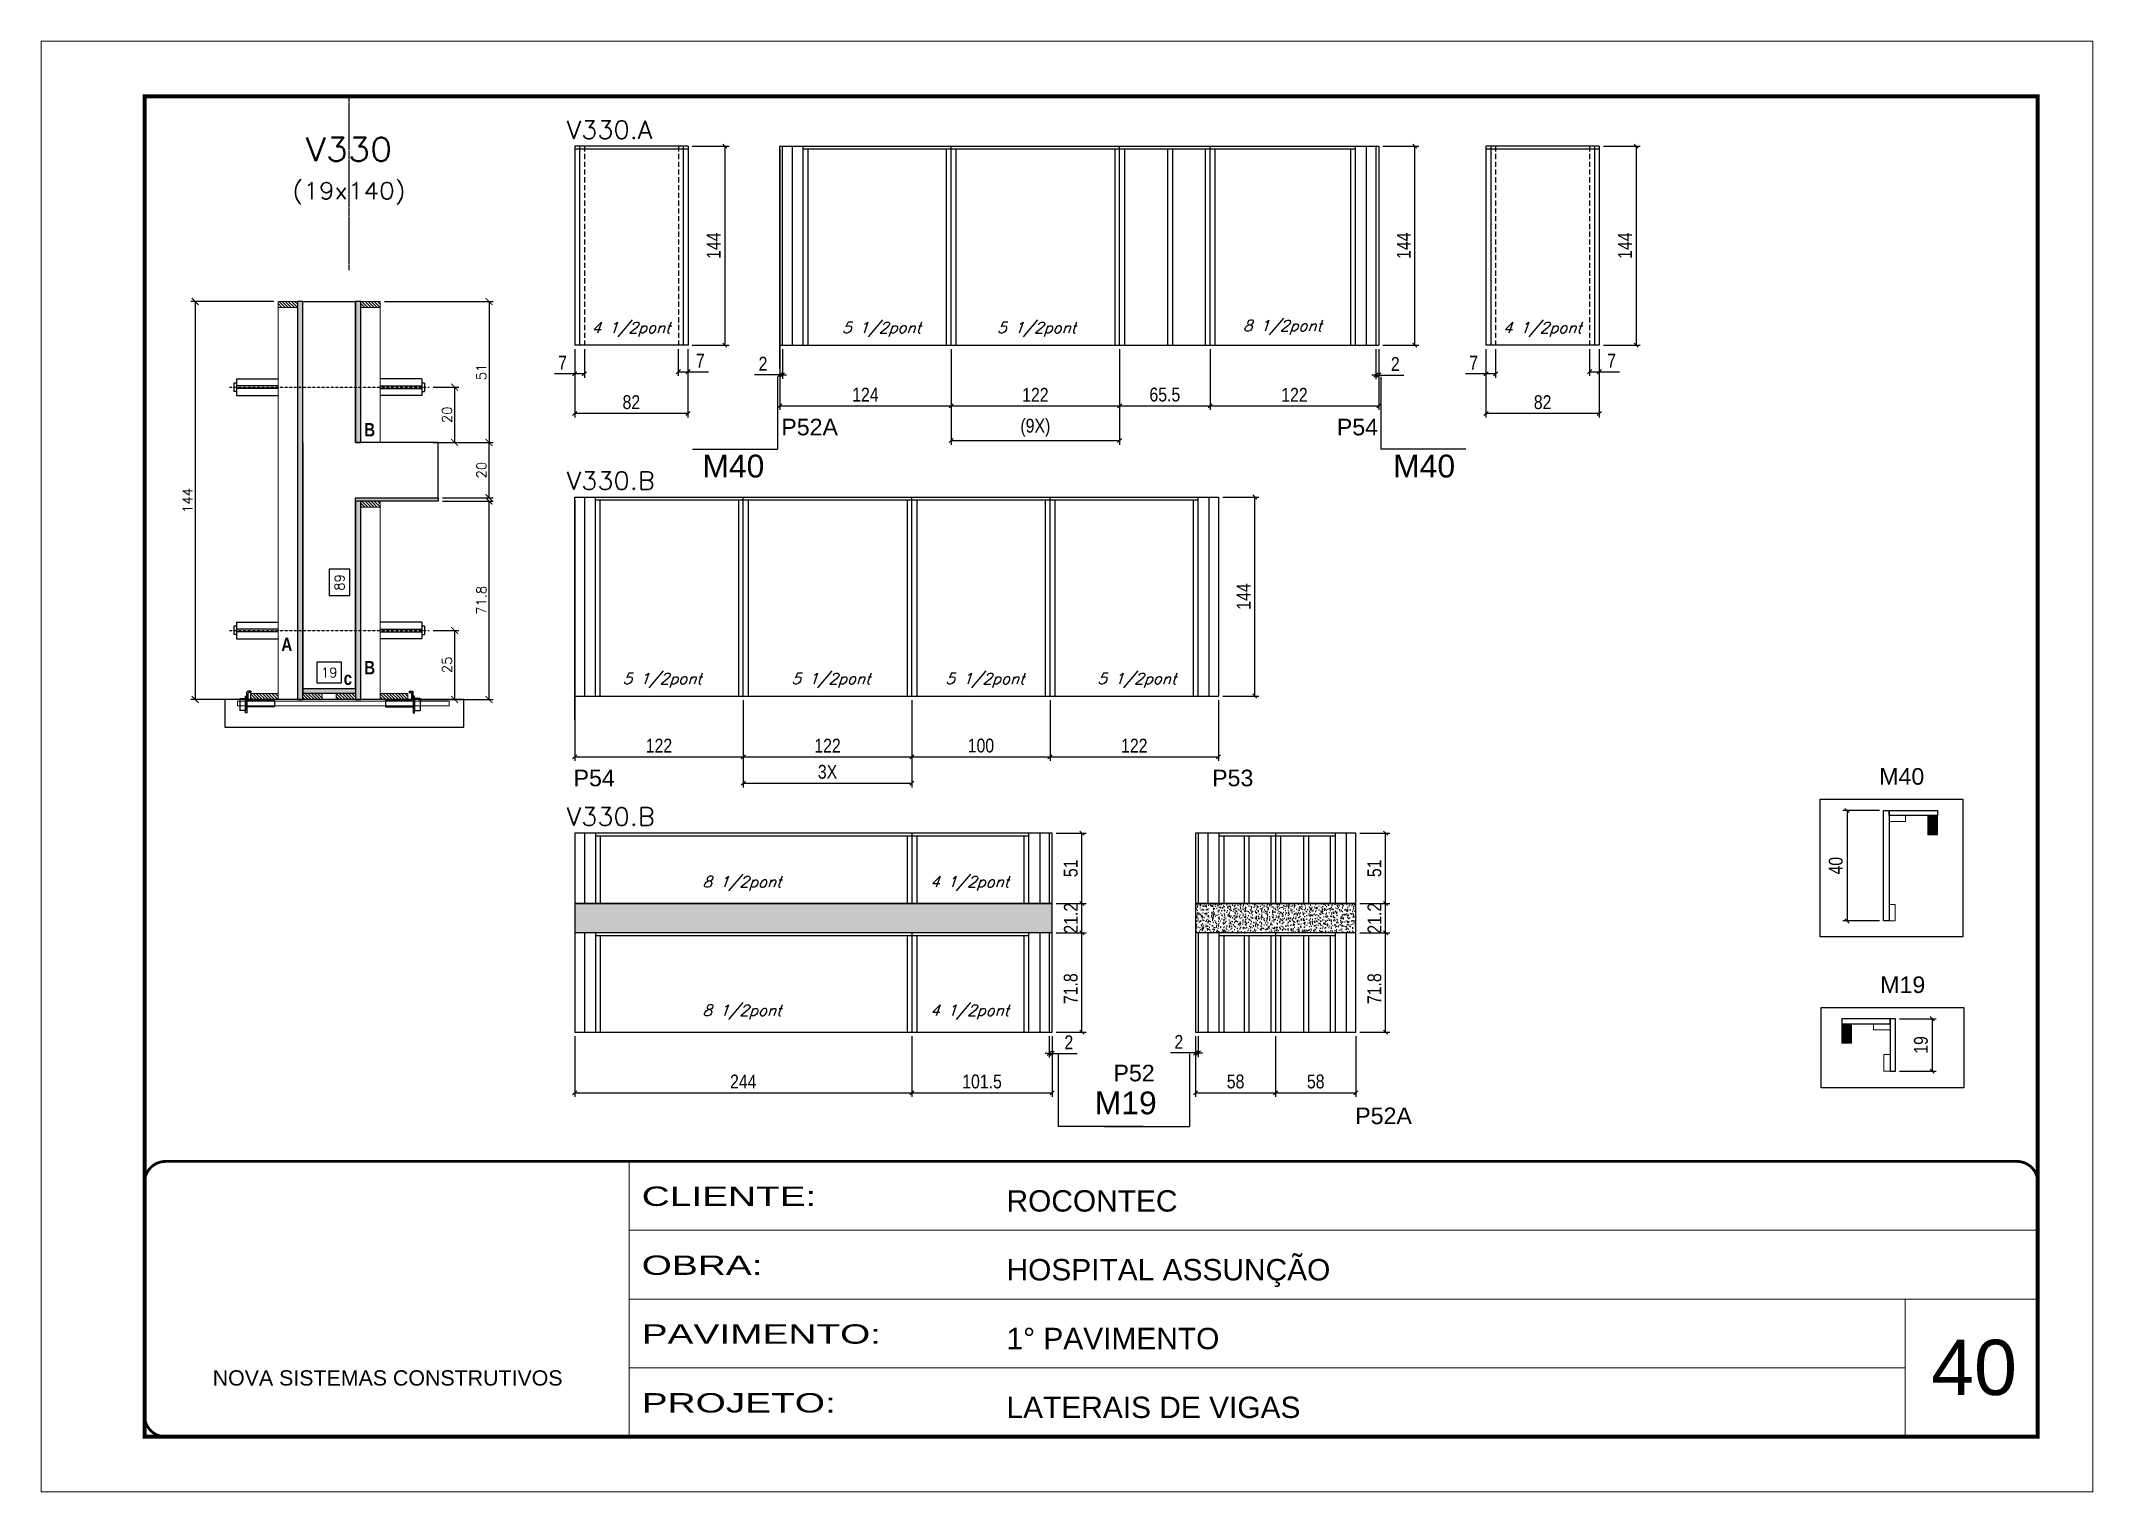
# Model space of a CAD drawing. Extents: x 137137 to 143418, y 10464 to 34486.
# Drawn here: x 141892 to 143377, y 23099 to 24149 of the extents above; entities that cross this region are included whole.
import ezdxf
from ezdxf.enums import TextEntityAlignment as Align

# ---------------------------------------------------------------- set-up
doc = ezdxf.new("R2010")
doc.units = 0
for name, pattern in [('CONTINUO', [0]), ('DASHED', [0.75, 0.5, -0.25]), ('HIDDEN', [0.375, 0.25, -0.125])]:
    doc.linetypes.add(name, pattern=pattern)
for name, color, linetype in [('5', 5, 'Continuous'), ('barrote', 251, 'Continuous'), ('COTA', 241, 'Continuous'), ('Cota Seção (2x)', 4, 'Continuous'), ('detalhes', 4, 'Continuous'), ('NOMENCLATURA', 7, 'Continuous'), ('Painéis', 200, 'Continuous'), ('presilha', 1, 'Continuous'), ('SARR_2.2x7', 40, 'Continuous'), ('SARR_3.5x7', 81, 'Continuous'), ('TENSOR', 3, 'Continuous'), ('texto', 7, 'Continuous'), ('Texto de Titulo', 7, 'Continuous'), ('Texto Qtd Sarr', 242, 'Continuous')]:
    doc.layers.add(name, color=color, linetype=linetype)
for name, color, linetype, lineweight in [('CARIMBO', 255, 'Continuous', 9), ('CONCRETO', 251, 'Continuous', 25), ('Folhas', 255, 'Continuous', 9), ('Hachura', 251, 'Continuous', 9), ('Madeira', 126, 'Continuous', 18), ('Sarr 2.2x7', 40, 'Continuous', 9), ('SARRAFO DE PRESSAO', 251, 'DASHED', 9), ('SCO-___-LAJ', 2, 'Continuous', 0), ('Texto Seção', 7, 'Continuous', 15)]:
    doc.layers.add(name, color=color, linetype=linetype, lineweight=lineweight)
doc.styles.add('ARIAL', font='arial.ttf')
doc.styles.add('COTA TECNICA', font='techl___.ttf', dxfattribs={"height": 10})
doc.styles.add('REGUA-120', font='ROMANS.shx', dxfattribs={"height": 15})
doc.styles.add('Romans', font='romans.shx')
doc.styles.get("Standard").update_dxf_attribs({"font": 'arial.ttf'})
doc.styles.add('TECNICA', font='techb___.ttf', dxfattribs={"height": 10})
doc.styles.add('Tecnologia', font='')
doc.styles.get('Tecnologia').set_extended_font_data('Forgotten Futurist')
doc.dimstyles.new('Cota Seção (2x)', dxfattribs={"dimtxt": 7, "dimasz": 5, "dimexe": 3, "dimexo": 3, "dimgap": 2, "dimtad": 3, "dimdec": 1, "dimlfac": 0.5, "dimzin": 12, "dimdsep": 46, "dimtxsty": 'Romans', "dimblk": 'ARCHTICK', "dimcen": 0, "dimclrd": 4, "dimclre": 4, "dimclrt": 1, "dimadec": 1, "dimazin": 3, "dimtfac": 1, "dimtdec": 1, "dimtmove": 0, "dimatfit": 3, "dimldrblk": 'OBLIQUE', "dimfxl": 1, "dimtolj": 1, "dimtzin": 12, "dimarcsym": 0})
doc.dimstyles.new('Cota Seção interna', dxfattribs={"dimtxt": 7, "dimasz": 6, "dimexe": 0.18, "dimexo": 2, "dimgap": -4, "dimtad": 3, "dimdec": 1, "dimlfac": 0.5, "dimzin": 12, "dimdsep": 46, "dimtxsty": 'Romans', "dimblk": 'ARCHTICK', "dimcen": 0.09, "dimse1": 1, "dimse2": 1, "dimsd1": 1, "dimsd2": 1, "dimclrd": 180, "dimclre": 5, "dimclrt": 1, "dimadec": 0, "dimazin": 3, "dimtfac": 1, "dimtdec": 1, "dimtofl": 0, "dimtmove": 0, "dimatfit": 3, "dimldrblk": 'ARCHTICK', "dimfxl": 1, "dimtolj": 1, "dimtzin": 0, "dimarcsym": 0})
doc.dimstyles.new('PAINEL', dxfattribs={"dimtxt": 10, "dimasz": 3, "dimexe": 3, "dimexo": 3, "dimgap": 3, "dimtad": 1, "dimdec": 1, "dimzin": 12, "dimdsep": 46, "dimtxsty": 'COTA TECNICA', "dimblk1": 'OBLIQUE', "dimblk2": 'OBLIQUE', "dimsah": 1, "dimcen": 0.9, "dimclrd": 4, "dimclre": 4, "dimclrt": 240, "dimadec": 1, "dimazin": 3, "dimtfac": 1, "dimtdec": 1, "dimtmove": 0, "dimatfit": 3, "dimfxl": 1, "dimtolj": 1, "dimtzin": 12, "dimarcsym": 0})

msp = doc.modelspace()

# ---------------------------------------------------------------- texts
at = {"layer": '5', "linetype": 'Continuous'}
for s, p in [('P52A', (142428.04, 23863.26)), ('P54', (142830.09, 23863.26)), ('P54', (142277.71, 23609.29)), ('P53', (142739.83, 23609.29)), ('P52', (142668.44, 23395.76)), ('P52A', (142843.4, 23364.81))]:
    msp.add_text(s, height=12, rotation=0.00004, dxfattribs=at).set_placement(p)
at = {"layer": '5', "color": 7, "linetype": 'Continuous'}
for s, p in [('M40', (143222.61, 23610.44)), ('M19', (143223.33, 23459.68))]:
    msp.add_text(s, height=12, rotation=359.99996, dxfattribs=at).set_placement(p)
at = {"layer": 'CARIMBO', "style": 'ARIAL'}
msp.add_text('40', height=40, dxfattribs=at).set_placement((143260.15, 23168.74))
at = {"layer": 'detalhes', "style": 'TECNICA'}
for s, p in [('B', (142126.14, 23862.52)), ('A', (142066.18, 23707.15)), ('c', (142111.3, 23682.61)), ('B', (142126.14, 23690.31))]:
    msp.add_text(s, height=9.6, dxfattribs=at).set_placement(p)
at = {"layer": 'NOMENCLATURA', "linetype": 'Continuous'}
for s, p in [('M40', (142370.92, 23832.76)), ('M40', (142870.85, 23832.76)), ('M19', (142654.89, 23371.92))]:
    msp.add_text(s, height=16.5, dxfattribs=at).set_placement(p)
at = {"layer": 'texto', "color": 2, "char_height": 8, "attachment_point": 5, "style": 'Romans'}
for s, insert in [('{\\Q19;\\C256;4 1/2pont}', (142319.27, 23939.91)), ('{\\Q19;\\C256;5 1/2pont}', (142500.52, 23939.91)), ('{\\Q19;\\C256;5 1/2pont}', (142612.8, 23939.91)), ('{\\Q19;\\C256;8 1/2pont}', (142790.66, 23941.3)), ('{\\Q19;\\C256;4 1/2pont}', (142978.76, 23939.91)), ('{\\Q19;\\C256;5 1/2pont}', (142341.86, 23685.93)), ('{\\Q19;\\C256;5 1/2pont}', (142463.98, 23685.93)), ('{\\Q19;\\C256;5 1/2pont}', (142575.43, 23685.93)), ('{\\Q19;\\C256;5 1/2pont}', (142685.3, 23685.93)), ('{\\Q19;\\C256;8 1/2pont}', (142399.55, 23538.85)), ('{\\Q19;\\C256;4 1/2pont}', (142564.33, 23538.85)), ('{\\Q19;\\C256;8 1/2pont}', (142399.55, 23445.85)), ('{\\Q19;\\C256;4 1/2pont}', (142564.33, 23445.85))]:
    msp.add_mtext(s, dxfattribs=dict(at, insert=insert))
at = {"layer": 'Texto Seção', "style": 'REGUA-120', "width": 1.05}
for s, p in [('V330.A', (142272.7, 24077.91)), ('V330.B', (142272.7, 23823.94)), ('V330.B', (142272.7, 23580.83))]:
    msp.add_text(s, height=13, dxfattribs=at).set_placement(p)

# ---------------------------------------------------------------- blocks, each defined once
blk = doc.blocks.new('9999999999')
at = {"color": 30, "linetype": 'CONTINUO'}
for p, q in [((98564.6, 34230.2), (98564.6, 34429.4)), ((98564.6, 34379.6), (99584, 34379.6)), ((98564.6, 34329.8), (99488, 34329.8)), ((99584, 34329.8), (99488, 34329.8)), ((99488, 34329.8), (99488, 34230.2)), ((98564.6, 34280), (99488, 34280))]:
    blk.add_line(p, q, dxfattribs=at)
at = {"color": 30, "linetype": 'CONTINUO', "const_width": 2}
blk.add_lwpolyline([(99584, 34230.2), (99584, 34414.4, 0.414214), (99569, 34429.4), (98229, 34429.4, 0.414214), (98214, 34414.4), (98214, 34245.2, 0.414214), (98229, 34230.2), (99584, 34230.2)], format="xyb", dxfattribs=at)
at = {"layer": 'Folhas'}
blk.add_lwpolyline([(98139, 34190.2), (99624, 34190.2), (99624, 35240.2), (98139, 35240.2)], close=True, dxfattribs=at)
at = {"layer": 'Folhas', "color": 30, "const_width": 3}
blk.add_lwpolyline([(98214, 34230.2), (99584, 34230.2), (99584, 35200.2), (98214, 35200.2)], close=True, dxfattribs=at)
at = {"color": 7, "linetype": 'Continuous', "ltscale": 5, "style": 'ARIAL'}
for s, height, p in [('ROCONTEC', 15.48, (98837.7, 34393.1)), ('HOSPITAL ASSUNÇÃO', 15.483, (98837.7, 34343.3)), ('1° PAVIMENTO', 15.483, (98837.7, 34293.5)), ('NOVA SISTEMAS CONSTRUTIVOS', 11.059, (98263.2, 34267.2)), ('LATERAIS DE VIGAS', 15.483, (98837.7, 34243.7))]:
    blk.add_text(s, height=height, dxfattribs=at).set_placement(p)
at = {"layer": 'Folhas', "color": 7, "style": 'Tecnologia', "width": 1.5}
for s, p in [('CLIENTE:', (98573.7, 34397.2)), ('OBRA:', (98573.7, 34347.3)), ('PAVIMENTO:', (98573.7, 34297.5)), ('PROJETO:', (98573.7, 34247.7))]:
    blk.add_text(s, height=14, dxfattribs=at).set_placement(p)
blk = doc.blocks.new('titulo1')
at = {"layer": 'Defpoints', "color": 252, "linetype": 'HIDDEN', "ltscale": 2}
blk.add_line((0, 0), (0, 125), dxfattribs=at)
at = {"layer": 'Defpoints', "style": 'Romans', "oblique": 15}
blk.add_attdef('FOLHA', text='', height=10, dxfattribs=at).set_placement((0, 15.6), align=Align.MIDDLE_CENTER)
at = {"layer": 'Texto Qtd Sarr', "color": 3, "style": 'Romans', "oblique": 15}
for tag, height, p in [('TITULO', 17, (0, 71.4)), ('SEÇÃO', 12, (0, 41.5))]:
    blk.add_attdef(tag, text='', height=height, dxfattribs=at).set_placement(p, align=Align.MIDDLE_CENTER)
blk = doc.blocks.new('_Oblique')
at = {"color": 0, "linetype": 'ByBlock', "lineweight": -2}
blk.add_line((-0.5, -0.5), (0.5, 0.5), dxfattribs=at)
blk = doc.blocks.new('*D1143')
at = {"layer": 'COTA', "color": 4, "linetype": 'ByBlock', "lineweight": -2, "transparency": 16777216}
for p, q in [((142426.9, 23938), (142426.9, 23881.6)), ((142550.9, 23925.5), (142550.9, 23881.6)), ((142426.9, 23884.6), (142550.9, 23884.6))]:
    blk.add_line(p, q, dxfattribs=at)
at = {"layer": 'Defpoints', "color": 0, "linetype": 'ByBlock', "transparency": 16777216}
for p in [(142426.9, 23941), (142550.9, 23928.5), (142550.9, 23884.6)]:
    blk.add_point(p, dxfattribs=at)
at = {"layer": 'COTA', "color": 4, "linetype": 'ByBlock', "lineweight": -2, "transparency": 16777216, "xscale": 3, "yscale": 3, "zscale": 3, "rotation": 180}
blk.add_blockref('_Oblique', (142426.9, 23884.6), dxfattribs=at)
at = {"layer": 'COTA', "color": 4, "linetype": 'ByBlock', "lineweight": -2, "transparency": 16777216, "xscale": 3, "yscale": 3, "zscale": 3}
blk.add_blockref('_Oblique', (142550.9, 23884.6), dxfattribs=at)
at = {"layer": 'COTA', "color": 240, "linetype": 'ByBlock', "transparency": 16777216, "insert": (142488.9, 23892.7), "char_height": 10, "attachment_point": 5, "style": 'COTA TECNICA'}
blk.add_mtext('\\A1;124', dxfattribs=at)
blk = doc.blocks.new('*D1162')
at = {"layer": 'COTA', "color": 4, "lineweight": -2, "ltscale": 25, "transparency": 16777216}
for p, q in [((142550.9, 23925.5), (142550.9, 23856.5)), ((142672.9, 23925.5), (142672.9, 23856.5)), ((142550.9, 23859.5), (142672.9, 23859.5))]:
    blk.add_line(p, q, dxfattribs=at)
at = {"layer": 'Defpoints', "color": 0, "ltscale": 25, "transparency": 16777216}
for p in [(142550.9, 23928.5), (142672.9, 23928.5), (142672.9, 23859.5)]:
    blk.add_point(p, dxfattribs=at)
at = {"layer": 'COTA', "color": 4, "lineweight": -2, "ltscale": 25, "transparency": 16777216, "xscale": 3, "yscale": 3, "zscale": 3, "rotation": 180}
blk.add_blockref('_Oblique', (142550.9, 23859.5), dxfattribs=at)
at = {"layer": 'COTA', "color": 4, "lineweight": -2, "ltscale": 25, "transparency": 16777216, "xscale": 3, "yscale": 3, "zscale": 3}
blk.add_blockref('_Oblique', (142672.9, 23859.5), dxfattribs=at)
at = {"layer": 'COTA', "color": 240, "ltscale": 25, "transparency": 16777216, "insert": (142611.9, 23868.7), "char_height": 10, "attachment_point": 5, "style": 'COTA TECNICA'}
blk.add_mtext('\\A1;(9X)', dxfattribs=at)
blk = doc.blocks.new('*D1144')
at = {"layer": 'COTA', "color": 4, "lineweight": -2, "ltscale": 25, "transparency": 16777216}
for p, q in [((142738.4, 23925.5), (142738.4, 23881.6)), ((142860.4, 23925.5), (142860.4, 23881.6)), ((142738.4, 23884.6), (142860.4, 23884.6))]:
    blk.add_line(p, q, dxfattribs=at)
at = {"layer": 'Defpoints', "color": 0, "ltscale": 25, "transparency": 16777216}
for p in [(142738.4, 23928.5), (142860.4, 23928.5), (142860.4, 23884.6)]:
    blk.add_point(p, dxfattribs=at)
at = {"layer": 'COTA', "color": 4, "lineweight": -2, "ltscale": 25, "transparency": 16777216, "xscale": 3, "yscale": 3, "zscale": 3, "rotation": 180}
blk.add_blockref('_Oblique', (142738.4, 23884.6), dxfattribs=at)
at = {"layer": 'COTA', "color": 4, "lineweight": -2, "ltscale": 25, "transparency": 16777216, "xscale": 3, "yscale": 3, "zscale": 3}
blk.add_blockref('_Oblique', (142860.4, 23884.6), dxfattribs=at)
at = {"layer": 'COTA', "color": 240, "ltscale": 25, "transparency": 16777216, "insert": (142799.4, 23892.6), "char_height": 10, "attachment_point": 5, "style": 'COTA TECNICA'}
blk.add_mtext('\\A1;122', dxfattribs=at)
blk = doc.blocks.new('*D1163')
at = {"layer": 'COTA', "color": 4, "lineweight": -2, "ltscale": 25, "transparency": 16777216}
for p, q in [((142863.4, 24072.5), (142889.5, 24072.5)), ((142886.5, 23928.5), (142886.5, 24072.5)), ((142863.4, 23928.5), (142889.5, 23928.5))]:
    blk.add_line(p, q, dxfattribs=at)
at = {"layer": 'Defpoints', "color": 0, "ltscale": 25, "transparency": 16777216}
for p in [(142860.4, 24072.5), (142886.5, 24072.5), (142860.4, 23928.5)]:
    blk.add_point(p, dxfattribs=at)
at = {"layer": 'COTA', "color": 4, "lineweight": -2, "ltscale": 25, "transparency": 16777216, "xscale": 3, "yscale": 3, "zscale": 3}
for p, rotation in [((142886.5, 24072.5), 90), ((142886.5, 23928.5), 270)]:
    blk.add_blockref('_Oblique', p, dxfattribs=dict(at, rotation=rotation))
at = {"layer": 'COTA', "color": 240, "ltscale": 25, "transparency": 16777216, "insert": (142878.5, 24000.5), "char_height": 10, "attachment_point": 5, "rotation": 90, "style": 'COTA TECNICA'}
blk.add_mtext('\\A1;144', dxfattribs=at)
blk = doc.blocks.new('_ArchTick')
at = {"color": 0, "linetype": 'ByBlock', "const_width": 0.15}
blk.add_lwpolyline([(-0.5, -0.5), (0.5, 0.5)], dxfattribs=at)
blk = doc.blocks.new('*D1145')
at = {"layer": 'COTA', "color": 4, "lineweight": -2, "transparency": 16777216}
for p, q in [((142182.8, 23815.7), (142219.5, 23815.7)), ((142216.5, 23672.1), (142216.5, 23815.7)), ((142165.2, 23672.1), (142219.5, 23672.1))]:
    blk.add_line(p, q, dxfattribs=at)
at = {"layer": 'Defpoints', "color": 0, "transparency": 16777216}
for p in [(142179.8, 23815.7), (142216.5, 23815.7), (142162.2, 23672.1)]:
    blk.add_point(p, dxfattribs=at)
at = {"layer": 'COTA', "color": 4, "lineweight": -2, "transparency": 16777216, "xscale": 5, "yscale": 5, "zscale": 5}
for p, rotation in [((142216.5, 23815.7), 90), ((142216.5, 23672.1), 270)]:
    blk.add_blockref('_ArchTick', p, dxfattribs=dict(at, rotation=rotation))
at = {"layer": 'COTA', "color": 1, "transparency": 16777216, "insert": (142211, 23743.9), "char_height": 7, "attachment_point": 5, "rotation": 90, "style": 'Romans'}
blk.add_mtext('\\A1;71.8', dxfattribs=at)
blk = doc.blocks.new('*D1146')
at = {"layer": 'COTA', "color": 4, "lineweight": -2, "transparency": 16777216}
for p, q in [((142182.8, 23858.1), (142219.5, 23858.1)), ((142216.5, 23818.1), (142216.5, 23858.1)), ((142182.8, 23818.1), (142219.5, 23818.1))]:
    blk.add_line(p, q, dxfattribs=at)
at = {"layer": 'Defpoints', "color": 0, "transparency": 16777216}
for p in [(142179.8, 23858.1), (142216.5, 23858.1), (142179.8, 23818.1)]:
    blk.add_point(p, dxfattribs=at)
at = {"layer": 'COTA', "color": 4, "lineweight": -2, "transparency": 16777216, "xscale": 5, "yscale": 5, "zscale": 5}
for p, rotation in [((142216.5, 23858.1), 90), ((142216.5, 23818.1), 270)]:
    blk.add_blockref('_ArchTick', p, dxfattribs=dict(at, rotation=rotation))
at = {"layer": 'COTA', "color": 1, "transparency": 16777216, "insert": (142211, 23838.1), "char_height": 7, "attachment_point": 5, "rotation": 90, "style": 'Romans'}
blk.add_mtext('\\A1;20', dxfattribs=at)
blk = doc.blocks.new('*D1147')
at = {"layer": 'Cota Seção (2x)', "color": 180, "lineweight": -2, "transparency": 16777216}
for p, q in [((142115.8, 23766.3), (142100.8, 23766.3)), ((142100.8, 23766.3), (142100.8, 23747.3)), ((142115.8, 23747.3), (142115.8, 23766.3)), ((142100.8, 23747.3), (142115.8, 23747.3))]:
    blk.add_line(p, q, dxfattribs=at)
at = {"layer": 'Defpoints', "color": 0, "transparency": 16777216}
for p in [(142119.8, 23858.1), (142119.8, 23858.1), (142119.8, 23680.1)]:
    blk.add_point(p, dxfattribs=at)
at = {"layer": 'Cota Seção (2x)', "color": 1, "transparency": 16777216, "insert": (142108.3, 23756.8), "char_height": 7, "attachment_point": 5, "rotation": 90, "style": 'Romans'}
blk.add_mtext('\\A1;89', dxfattribs=at)
blk = doc.blocks.new('PRESILHA METÁLICA 1')
at = {"layer": 'presilha'}
for p, q in [((0, 13), (6, 13)), ((0, 13), (0, 0)), ((6, 0), (0, 0)), ((6, 15.5), (7.5, 15.5)), ((6, -2.5), (6, 15.5)), ((6, 13), (6, 0)), ((7.5, 10.6), (7.5, 19.9)), ((7.5, 15.5), (7.5, -2.5)), ((37.5, 4.1), (7.5, 4.1)), ((12, 21), (8.6, 21)), ((9, 11.6), (9, 18.9)), ((12, 19.5), (9.6, 19.5)), ((37.5, 11), (9.6, 11)), ((12, 21), (12, 19.5)), ((37.5, 11), (37.5, 4.1)), ((7.5, -2.5), (6, -2.5))]:
    blk.add_line(p, q, dxfattribs=at)
for centre, radius, start, end in [((8.6, 19.9), 1.14, 90, 180), ((9.6, 18.9), 0.57, 90, 180), ((9.6, 11.6), 0.57, 180, 270)]:
    blk.add_arc(centre, radius, start, end, dxfattribs=at)
blk = doc.blocks.new('*D1148')
at = {"layer": 'Cota Seção (2x)', "color": 180, "lineweight": -2, "transparency": 16777216}
for p, q in [((142109.8, 23699.1), (142091.8, 23699.1)), ((142091.8, 23699.1), (142091.8, 23684.1)), ((142109.8, 23684.1), (142109.8, 23699.1)), ((142091.8, 23684.1), (142109.8, 23684.1))]:
    blk.add_line(p, q, dxfattribs=at)
at = {"layer": 'Defpoints', "color": 0, "transparency": 16777216}
for p in [(142081.8, 23672.1), (142119.8, 23680.1), (142119.8, 23672.1)]:
    blk.add_point(p, dxfattribs=at)
at = {"layer": 'Cota Seção (2x)', "color": 1, "transparency": 16777216, "insert": (142100.8, 23691.6), "char_height": 7, "attachment_point": 5, "style": 'Romans'}
blk.add_mtext('\\A1;19', dxfattribs=at)
blk = doc.blocks.new('*D1149')
at = {"layer": 'COTA', "color": 4, "lineweight": -2, "transparency": 16777216}
for p, q in [((142060.8, 23960.1), (142000.8, 23960.1)), ((142003.8, 23960.1), (142003.8, 23672.1)), ((142060.8, 23672.1), (142000.8, 23672.1))]:
    blk.add_line(p, q, dxfattribs=at)
at = {"layer": 'Defpoints', "color": 0, "transparency": 16777216}
for p in [(142063.8, 23960.1), (142003.8, 23672.1), (142063.8, 23672.1)]:
    blk.add_point(p, dxfattribs=at)
at = {"layer": 'COTA', "color": 4, "lineweight": -2, "transparency": 16777216, "xscale": 5, "yscale": 5, "zscale": 5}
for p, rotation in [((142003.8, 23960.1), 90), ((142003.8, 23672.1), 270)]:
    blk.add_blockref('_ArchTick', p, dxfattribs=dict(at, rotation=rotation))
at = {"layer": 'COTA', "color": 1, "transparency": 16777216, "insert": (141998.3, 23816.1), "char_height": 7, "attachment_point": 5, "rotation": 90, "style": 'Romans'}
blk.add_mtext('\\A1;144', dxfattribs=at)
blk = doc.blocks.new('*D1150')
at = {"layer": 'COTA', "color": 4, "lineweight": -2, "transparency": 16777216}
for p, q in [((142176.1, 23722.1), (142194.6, 23722.1)), ((142191.6, 23722.1), (142191.6, 23672.1)), ((142176.1, 23672.1), (142194.6, 23672.1))]:
    blk.add_line(p, q, dxfattribs=at)
at = {"layer": 'Defpoints', "color": 0, "transparency": 16777216}
for p in [(142173.1, 23722.1), (142173.1, 23672.1), (142191.6, 23672.1)]:
    blk.add_point(p, dxfattribs=at)
at = {"layer": 'COTA', "color": 4, "lineweight": -2, "transparency": 16777216, "xscale": 5, "yscale": 5, "zscale": 5}
for p, rotation in [((142191.6, 23722.1), 90), ((142191.6, 23672.1), 270)]:
    blk.add_blockref('_ArchTick', p, dxfattribs=dict(at, rotation=rotation))
at = {"layer": 'COTA', "color": 1, "transparency": 16777216, "insert": (142186.1, 23697.1), "char_height": 7, "attachment_point": 5, "rotation": 90, "style": 'Romans'}
blk.add_mtext('\\A1;25', dxfattribs=at)
blk = doc.blocks.new('*D1164')
at = {"layer": 'COTA', "color": 4, "lineweight": -2, "ltscale": 25, "transparency": 16777216}
for p, q in [((142426.9, 23925.5), (142426.9, 23904.1)), ((142428.9, 23925.5), (142428.9, 23904.1)), ((142426.9, 23907.1), (142408.7, 23907.1)), ((142428.9, 23907.1), (142426.9, 23907.1)), ((142428.9, 23907.1), (142431.9, 23907.1))]:
    blk.add_line(p, q, dxfattribs=at)
at = {"layer": 'Defpoints', "color": 0, "ltscale": 25, "transparency": 16777216}
for p in [(142426.9, 23928.5), (142428.9, 23928.5), (142426.9, 23907.1)]:
    blk.add_point(p, dxfattribs=at)
at = {"layer": 'COTA', "color": 4, "lineweight": -2, "ltscale": 25, "transparency": 16777216, "xscale": 3, "yscale": 3, "zscale": 3}
blk.add_blockref('_Oblique', (142426.9, 23907.1), dxfattribs=at)
at = {"layer": 'COTA', "color": 4, "lineweight": -2, "ltscale": 25, "transparency": 16777216, "xscale": 3, "yscale": 3, "zscale": 3, "rotation": 180}
blk.add_blockref('_Oblique', (142428.9, 23907.1), dxfattribs=at)
at = {"layer": 'COTA', "color": 240, "ltscale": 25, "transparency": 16777216, "insert": (142414.8, 23915.1), "char_height": 10, "attachment_point": 5, "style": 'COTA TECNICA'}
blk.add_mtext('\\A1;2', dxfattribs=at)
blk = doc.blocks.new('*D1165')
at = {"layer": 'Defpoints', "color": 0, "linetype": 'ByBlock', "transparency": 16777216}
for p in [(143225.7, 23591.8), (143199.3, 23511.8), (143225.7, 23511.8)]:
    blk.add_point(p, dxfattribs=at)
at = {"layer": 'Sarr 2.2x7', "color": 4, "linetype": 'ByBlock', "lineweight": -2, "transparency": 16777216}
for p, q in [((143222.7, 23591.8), (143196.3, 23591.8)), ((143199.3, 23591.8), (143199.3, 23511.8)), ((143222.7, 23511.8), (143196.3, 23511.8))]:
    blk.add_line(p, q, dxfattribs=at)
at = {"layer": 'Sarr 2.2x7', "color": 4, "linetype": 'ByBlock', "lineweight": -2, "transparency": 16777216, "xscale": 3, "yscale": 3, "zscale": 3}
for p, rotation in [((143199.3, 23591.8), 90), ((143199.3, 23511.8), 270)]:
    blk.add_blockref('_Oblique', p, dxfattribs=dict(at, rotation=rotation))
at = {"layer": 'Sarr 2.2x7', "color": 240, "linetype": 'ByBlock', "transparency": 16777216, "insert": (143191.2, 23551.8), "char_height": 10, "attachment_point": 5, "rotation": 90, "style": 'COTA TECNICA'}
blk.add_mtext('\\A1;40', dxfattribs=at)
blk = doc.blocks.new('*D1166')
at = {"layer": 'COTA', "color": 4, "lineweight": -2, "ltscale": 25, "transparency": 16777216}
for p, q in [((142278.5, 23925.5), (142278.5, 23876.1)), ((142360.5, 23925.5), (142360.5, 23876.1)), ((142360.5, 23879.1), (142278.5, 23879.1))]:
    blk.add_line(p, q, dxfattribs=at)
at = {"layer": 'Defpoints', "color": 0, "ltscale": 25, "transparency": 16777216}
for p in [(142278.5, 23928.5), (142360.5, 23928.5), (142278.5, 23879.1)]:
    blk.add_point(p, dxfattribs=at)
at = {"layer": 'COTA', "color": 4, "lineweight": -2, "ltscale": 25, "transparency": 16777216, "xscale": 3, "yscale": 3, "zscale": 3, "rotation": 180}
blk.add_blockref('_Oblique', (142278.5, 23879.1), dxfattribs=at)
at = {"layer": 'COTA', "color": 4, "lineweight": -2, "ltscale": 25, "transparency": 16777216, "xscale": 3, "yscale": 3, "zscale": 3}
blk.add_blockref('_Oblique', (142360.5, 23879.1), dxfattribs=at)
at = {"layer": 'COTA', "color": 240, "ltscale": 25, "transparency": 16777216, "insert": (142319.5, 23887.2), "char_height": 10, "attachment_point": 5, "style": 'COTA TECNICA'}
blk.add_mtext('\\A1;82', dxfattribs=at)
blk = doc.blocks.new('*D1167')
at = {"layer": 'COTA', "color": 4, "lineweight": -2, "ltscale": 25, "transparency": 16777216}
for p, q in [((142363.5, 24072.5), (142390.2, 24072.5)), ((142387.2, 24072.5), (142387.2, 23928.5)), ((142363.5, 23928.5), (142390.2, 23928.5))]:
    blk.add_line(p, q, dxfattribs=at)
at = {"layer": 'Defpoints', "color": 0, "ltscale": 25, "transparency": 16777216}
for p in [(142360.5, 24072.5), (142360.5, 23928.5), (142387.2, 23928.5)]:
    blk.add_point(p, dxfattribs=at)
at = {"layer": 'COTA', "color": 4, "lineweight": -2, "ltscale": 25, "transparency": 16777216, "xscale": 3, "yscale": 3, "zscale": 3}
for p, rotation in [((142387.2, 24072.5), 90), ((142387.2, 23928.5), 270)]:
    blk.add_blockref('_Oblique', p, dxfattribs=dict(at, rotation=rotation))
at = {"layer": 'COTA', "color": 240, "ltscale": 25, "transparency": 16777216, "insert": (142379.1, 24000.5), "char_height": 10, "attachment_point": 5, "rotation": 90, "style": 'COTA TECNICA'}
blk.add_mtext('\\A1;144', dxfattribs=at)
blk = doc.blocks.new('*D1155')
at = {"layer": 'COTA', "color": 4, "lineweight": -2, "ltscale": 25, "transparency": 16777216}
for p, q in [((142278.5, 23925.5), (142278.5, 23904.8)), ((142285.5, 23925.5), (142285.5, 23904.8)), ((142278.5, 23907.8), (142263.8, 23907.8)), ((142285.5, 23907.8), (142278.5, 23907.8))]:
    blk.add_line(p, q, dxfattribs=at)
at = {"layer": 'Defpoints', "color": 0, "ltscale": 25, "transparency": 16777216}
for p in [(142278.5, 23928.5), (142285.5, 23928.5), (142278.5, 23907.8)]:
    blk.add_point(p, dxfattribs=at)
at = {"layer": 'COTA', "color": 4, "lineweight": -2, "ltscale": 25, "transparency": 16777216, "xscale": 3, "yscale": 3, "zscale": 3, "rotation": 180}
blk.add_blockref('_Oblique', (142278.5, 23907.8), dxfattribs=at)
at = {"layer": 'COTA', "color": 4, "lineweight": -2, "ltscale": 25, "transparency": 16777216, "xscale": 3, "yscale": 3, "zscale": 3}
blk.add_blockref('_Oblique', (142285.5, 23907.8), dxfattribs=at)
at = {"layer": 'COTA', "color": 240, "ltscale": 25, "transparency": 16777216, "insert": (142269.7, 23915.8), "char_height": 10, "attachment_point": 5, "style": 'COTA TECNICA'}
blk.add_mtext('\\A1;7', dxfattribs=at)
blk = doc.blocks.new('*D1156')
at = {"layer": 'COTA', "color": 4, "lineweight": -2, "ltscale": 25, "transparency": 16777216}
for p, q in [((142353.5, 23925.5), (142353.5, 23906.3)), ((142360.5, 23925.5), (142360.5, 23906.3)), ((142353.5, 23909.3), (142360.5, 23909.3)), ((142360.5, 23909.3), (142375.3, 23909.3))]:
    blk.add_line(p, q, dxfattribs=at)
at = {"layer": 'Defpoints', "color": 0, "ltscale": 25, "transparency": 16777216}
for p in [(142353.5, 23928.5), (142360.5, 23928.5), (142360.5, 23909.3)]:
    blk.add_point(p, dxfattribs=at)
at = {"layer": 'COTA', "color": 4, "lineweight": -2, "ltscale": 25, "transparency": 16777216, "xscale": 3, "yscale": 3, "zscale": 3, "rotation": 180}
blk.add_blockref('_Oblique', (142353.5, 23909.3), dxfattribs=at)
at = {"layer": 'COTA', "color": 4, "lineweight": -2, "ltscale": 25, "transparency": 16777216, "xscale": 3, "yscale": 3, "zscale": 3}
blk.add_blockref('_Oblique', (142360.5, 23909.3), dxfattribs=at)
at = {"layer": 'COTA', "color": 240, "ltscale": 25, "transparency": 16777216, "insert": (142369.4, 23917.3), "char_height": 10, "attachment_point": 5, "style": 'COTA TECNICA'}
blk.add_mtext('\\A1;7', dxfattribs=at)
blk = doc.blocks.new('*D1157')
at = {"layer": 'COTA', "color": 4, "lineweight": -2, "ltscale": 25, "transparency": 16777216}
for p, q in [((142938, 23925.5), (142938, 23876.1)), ((143020, 23925.5), (143020, 23876.1)), ((143020, 23879.1), (142938, 23879.1))]:
    blk.add_line(p, q, dxfattribs=at)
at = {"layer": 'Defpoints', "color": 0, "ltscale": 25, "transparency": 16777216}
for p in [(142938, 23928.5), (143020, 23928.5), (142938, 23879.1)]:
    blk.add_point(p, dxfattribs=at)
at = {"layer": 'COTA', "color": 4, "lineweight": -2, "ltscale": 25, "transparency": 16777216, "xscale": 3, "yscale": 3, "zscale": 3, "rotation": 180}
blk.add_blockref('_Oblique', (142938, 23879.1), dxfattribs=at)
at = {"layer": 'COTA', "color": 4, "lineweight": -2, "ltscale": 25, "transparency": 16777216, "xscale": 3, "yscale": 3, "zscale": 3}
blk.add_blockref('_Oblique', (143020, 23879.1), dxfattribs=at)
at = {"layer": 'COTA', "color": 240, "ltscale": 25, "transparency": 16777216, "insert": (142979, 23887.2), "char_height": 10, "attachment_point": 5, "style": 'COTA TECNICA'}
blk.add_mtext('\\A1;82', dxfattribs=at)
blk = doc.blocks.new('*D1158')
at = {"layer": 'COTA', "color": 4, "lineweight": -2, "ltscale": 25, "transparency": 16777216}
for p, q in [((143023, 24072.5), (143049.7, 24072.5)), ((143046.7, 24072.5), (143046.7, 23928.5)), ((143023, 23928.5), (143049.7, 23928.5))]:
    blk.add_line(p, q, dxfattribs=at)
at = {"layer": 'Defpoints', "color": 0, "ltscale": 25, "transparency": 16777216}
for p in [(143020, 24072.5), (143020, 23928.5), (143046.7, 23928.5)]:
    blk.add_point(p, dxfattribs=at)
at = {"layer": 'COTA', "color": 4, "lineweight": -2, "ltscale": 25, "transparency": 16777216, "xscale": 3, "yscale": 3, "zscale": 3}
for p, rotation in [((143046.7, 24072.5), 90), ((143046.7, 23928.5), 270)]:
    blk.add_blockref('_Oblique', p, dxfattribs=dict(at, rotation=rotation))
at = {"layer": 'COTA', "color": 240, "ltscale": 25, "transparency": 16777216, "insert": (143038.6, 24000.5), "char_height": 10, "attachment_point": 5, "rotation": 90, "style": 'COTA TECNICA'}
blk.add_mtext('\\A1;144', dxfattribs=at)
blk = doc.blocks.new('*D1159')
at = {"layer": 'COTA', "color": 4, "lineweight": -2, "ltscale": 25, "transparency": 16777216}
for p, q in [((142938, 23925.5), (142938, 23904.8)), ((142945, 23925.5), (142945, 23904.8)), ((142938, 23907.8), (142923.3, 23907.8)), ((142945, 23907.8), (142938, 23907.8))]:
    blk.add_line(p, q, dxfattribs=at)
at = {"layer": 'Defpoints', "color": 0, "ltscale": 25, "transparency": 16777216}
for p in [(142938, 23928.5), (142945, 23928.5), (142938, 23907.8)]:
    blk.add_point(p, dxfattribs=at)
at = {"layer": 'COTA', "color": 4, "lineweight": -2, "ltscale": 25, "transparency": 16777216, "xscale": 3, "yscale": 3, "zscale": 3, "rotation": 180}
blk.add_blockref('_Oblique', (142938, 23907.8), dxfattribs=at)
at = {"layer": 'COTA', "color": 4, "lineweight": -2, "ltscale": 25, "transparency": 16777216, "xscale": 3, "yscale": 3, "zscale": 3}
blk.add_blockref('_Oblique', (142945, 23907.8), dxfattribs=at)
at = {"layer": 'COTA', "color": 240, "ltscale": 25, "transparency": 16777216, "insert": (142929.1, 23915.8), "char_height": 10, "attachment_point": 5, "style": 'COTA TECNICA'}
blk.add_mtext('\\A1;7', dxfattribs=at)
blk = doc.blocks.new('*D1160')
at = {"layer": 'COTA', "color": 4, "lineweight": -2, "ltscale": 25, "transparency": 16777216}
for p, q in [((143013, 23925.5), (143013, 23906.3)), ((143020, 23925.5), (143020, 23906.3)), ((143013, 23909.3), (143020, 23909.3)), ((143020, 23909.3), (143034.7, 23909.3))]:
    blk.add_line(p, q, dxfattribs=at)
at = {"layer": 'Defpoints', "color": 0, "ltscale": 25, "transparency": 16777216}
for p in [(143013, 23928.5), (143020, 23928.5), (143020, 23909.3)]:
    blk.add_point(p, dxfattribs=at)
at = {"layer": 'COTA', "color": 4, "lineweight": -2, "ltscale": 25, "transparency": 16777216, "xscale": 3, "yscale": 3, "zscale": 3, "rotation": 180}
blk.add_blockref('_Oblique', (143013, 23909.3), dxfattribs=at)
at = {"layer": 'COTA', "color": 4, "lineweight": -2, "ltscale": 25, "transparency": 16777216, "xscale": 3, "yscale": 3, "zscale": 3}
blk.add_blockref('_Oblique', (143020, 23909.3), dxfattribs=at)
at = {"layer": 'COTA', "color": 240, "ltscale": 25, "transparency": 16777216, "insert": (143028.9, 23917.3), "char_height": 10, "attachment_point": 5, "style": 'COTA TECNICA'}
blk.add_mtext('\\A1;7', dxfattribs=at)
blk = doc.blocks.new('*D1133')
at = {"layer": 'COTA', "color": 4, "linetype": 'ByBlock', "lineweight": -2, "transparency": 16777216}
for p, q in [((142278.5, 23684), (142278.5, 23627.6)), ((142400.5, 23671.6), (142400.5, 23627.6)), ((142278.5, 23630.6), (142400.5, 23630.6))]:
    blk.add_line(p, q, dxfattribs=at)
at = {"layer": 'Defpoints', "color": 0, "linetype": 'ByBlock', "transparency": 16777216}
for p in [(142278.5, 23687), (142400.5, 23674.6), (142400.5, 23630.6)]:
    blk.add_point(p, dxfattribs=at)
at = {"layer": 'COTA', "color": 4, "linetype": 'ByBlock', "lineweight": -2, "transparency": 16777216, "xscale": 3, "yscale": 3, "zscale": 3, "rotation": 180}
blk.add_blockref('_Oblique', (142278.5, 23630.6), dxfattribs=at)
at = {"layer": 'COTA', "color": 4, "linetype": 'ByBlock', "lineweight": -2, "transparency": 16777216, "xscale": 3, "yscale": 3, "zscale": 3}
blk.add_blockref('_Oblique', (142400.5, 23630.6), dxfattribs=at)
at = {"layer": 'COTA', "color": 240, "linetype": 'ByBlock', "transparency": 16777216, "insert": (142339.5, 23638.7), "char_height": 10, "attachment_point": 5, "style": 'COTA TECNICA'}
blk.add_mtext('\\A1;122', dxfattribs=at)
blk = doc.blocks.new('*D1134')
at = {"layer": 'COTA', "color": 4, "linetype": 'ByBlock', "lineweight": -2, "transparency": 16777216}
for p, q in [((142400.5, 23671.6), (142400.5, 23627.6)), ((142522.5, 23671.6), (142522.5, 23627.6)), ((142400.5, 23630.6), (142522.5, 23630.6))]:
    blk.add_line(p, q, dxfattribs=at)
at = {"layer": 'Defpoints', "color": 0, "linetype": 'ByBlock', "transparency": 16777216}
for p in [(142400.5, 23674.6), (142522.5, 23674.6), (142522.5, 23630.6)]:
    blk.add_point(p, dxfattribs=at)
at = {"layer": 'COTA', "color": 4, "linetype": 'ByBlock', "lineweight": -2, "transparency": 16777216, "xscale": 3, "yscale": 3, "zscale": 3, "rotation": 180}
blk.add_blockref('_Oblique', (142400.5, 23630.6), dxfattribs=at)
at = {"layer": 'COTA', "color": 4, "linetype": 'ByBlock', "lineweight": -2, "transparency": 16777216, "xscale": 3, "yscale": 3, "zscale": 3}
blk.add_blockref('_Oblique', (142522.5, 23630.6), dxfattribs=at)
at = {"layer": 'COTA', "color": 240, "linetype": 'ByBlock', "transparency": 16777216, "insert": (142461.5, 23638.7), "char_height": 10, "attachment_point": 5, "style": 'COTA TECNICA'}
blk.add_mtext('\\A1;122', dxfattribs=at)
blk = doc.blocks.new('*D1135')
at = {"layer": 'COTA', "color": 4, "lineweight": -2, "ltscale": 25, "transparency": 16777216}
for p, q in [((142622.5, 23671.6), (142622.5, 23627.6)), ((142744.5, 23671.6), (142744.5, 23627.6)), ((142622.5, 23630.6), (142744.5, 23630.6))]:
    blk.add_line(p, q, dxfattribs=at)
at = {"layer": 'Defpoints', "color": 0, "ltscale": 25, "transparency": 16777216}
for p in [(142622.5, 23674.6), (142744.5, 23674.6), (142744.5, 23630.6)]:
    blk.add_point(p, dxfattribs=at)
at = {"layer": 'COTA', "color": 4, "lineweight": -2, "ltscale": 25, "transparency": 16777216, "xscale": 3, "yscale": 3, "zscale": 3, "rotation": 180}
blk.add_blockref('_Oblique', (142622.5, 23630.6), dxfattribs=at)
at = {"layer": 'COTA', "color": 4, "lineweight": -2, "ltscale": 25, "transparency": 16777216, "xscale": 3, "yscale": 3, "zscale": 3}
blk.add_blockref('_Oblique', (142744.5, 23630.6), dxfattribs=at)
at = {"layer": 'COTA', "color": 240, "ltscale": 25, "transparency": 16777216, "insert": (142683.5, 23638.7), "char_height": 10, "attachment_point": 5, "style": 'COTA TECNICA'}
blk.add_mtext('\\A1;122', dxfattribs=at)
blk = doc.blocks.new('*D1161')
at = {"layer": 'COTA', "color": 4, "lineweight": -2, "ltscale": 25, "transparency": 16777216}
for p, q in [((142747.5, 23818.6), (142773.7, 23818.6)), ((142770.7, 23674.6), (142770.7, 23818.6)), ((142747.5, 23674.6), (142773.7, 23674.6))]:
    blk.add_line(p, q, dxfattribs=at)
at = {"layer": 'Defpoints', "color": 0, "ltscale": 25, "transparency": 16777216}
for p in [(142744.5, 23818.6), (142770.7, 23818.6), (142744.5, 23674.6)]:
    blk.add_point(p, dxfattribs=at)
at = {"layer": 'COTA', "color": 4, "lineweight": -2, "ltscale": 25, "transparency": 16777216, "xscale": 3, "yscale": 3, "zscale": 3}
for p, rotation in [((142770.7, 23818.6), 90), ((142770.7, 23674.6), 270)]:
    blk.add_blockref('_Oblique', p, dxfattribs=dict(at, rotation=rotation))
at = {"layer": 'COTA', "color": 240, "ltscale": 25, "transparency": 16777216, "insert": (142762.6, 23746.6), "char_height": 10, "attachment_point": 5, "rotation": 90, "style": 'COTA TECNICA'}
blk.add_mtext('\\A1;144', dxfattribs=at)
blk = doc.blocks.new('*D1136')
at = {"layer": 'COTA', "color": 4, "linetype": 'ByBlock', "lineweight": -2, "transparency": 16777216}
for p, q in [((142627, 23503.2), (142648.6, 23503.2)), ((142645.6, 23431.4), (142645.6, 23503.2)), ((142627, 23431.4), (142648.6, 23431.4))]:
    blk.add_line(p, q, dxfattribs=at)
at = {"layer": 'Defpoints', "color": 0, "linetype": 'ByBlock', "transparency": 16777216}
for p in [(142624, 23503.2), (142645.6, 23503.2), (142624, 23431.4)]:
    blk.add_point(p, dxfattribs=at)
at = {"layer": 'COTA', "color": 4, "linetype": 'ByBlock', "lineweight": -2, "transparency": 16777216, "xscale": 3, "yscale": 3, "zscale": 3}
for p, rotation in [((142645.6, 23503.2), 90), ((142645.6, 23431.4), 270)]:
    blk.add_blockref('_Oblique', p, dxfattribs=dict(at, rotation=rotation))
at = {"layer": 'COTA', "color": 240, "linetype": 'ByBlock', "transparency": 16777216, "insert": (142637.5, 23462.8), "char_height": 10, "attachment_point": 5, "rotation": 90, "style": 'COTA TECNICA'}
blk.add_mtext('\\A1;71.8', dxfattribs=at)
blk = doc.blocks.new('*D1137')
at = {"layer": 'COTA', "color": 4, "linetype": 'ByBlock', "lineweight": -2, "transparency": 16777216}
for p, q in [((142627, 23524.4), (142648.6, 23524.4)), ((142645.6, 23503.2), (142645.6, 23524.4)), ((142627, 23503.2), (142648.6, 23503.2))]:
    blk.add_line(p, q, dxfattribs=at)
at = {"layer": 'Defpoints', "color": 0, "linetype": 'ByBlock', "transparency": 16777216}
for p in [(142624, 23524.4), (142645.6, 23524.4), (142624, 23503.2)]:
    blk.add_point(p, dxfattribs=at)
at = {"layer": 'COTA', "color": 4, "linetype": 'ByBlock', "lineweight": -2, "transparency": 16777216, "xscale": 3, "yscale": 3, "zscale": 3}
for p, rotation in [((142645.6, 23524.4), 90), ((142645.6, 23503.2), 270)]:
    blk.add_blockref('_Oblique', p, dxfattribs=dict(at, rotation=rotation))
at = {"layer": 'COTA', "color": 240, "linetype": 'ByBlock', "transparency": 16777216, "insert": (142637.6, 23513.8), "char_height": 10, "attachment_point": 5, "rotation": 90, "style": 'COTA TECNICA'}
blk.add_mtext('\\A1;21.2', dxfattribs=at)
blk = doc.blocks.new('*D1138')
at = {"layer": 'COTA', "color": 4, "linetype": 'ByBlock', "lineweight": -2, "transparency": 16777216}
for p, q in [((142278.5, 23428.4), (142278.5, 23384.5)), ((142522.5, 23428.4), (142522.5, 23384.5)), ((142278.5, 23387.5), (142522.5, 23387.5))]:
    blk.add_line(p, q, dxfattribs=at)
at = {"layer": 'Defpoints', "color": 0, "linetype": 'ByBlock', "transparency": 16777216}
for p in [(142278.5, 23431.4), (142522.5, 23431.4), (142522.5, 23387.5)]:
    blk.add_point(p, dxfattribs=at)
at = {"layer": 'COTA', "color": 4, "linetype": 'ByBlock', "lineweight": -2, "transparency": 16777216, "xscale": 3, "yscale": 3, "zscale": 3, "rotation": 180}
blk.add_blockref('_Oblique', (142278.5, 23387.5), dxfattribs=at)
at = {"layer": 'COTA', "color": 4, "linetype": 'ByBlock', "lineweight": -2, "transparency": 16777216, "xscale": 3, "yscale": 3, "zscale": 3}
blk.add_blockref('_Oblique', (142522.5, 23387.5), dxfattribs=at)
at = {"layer": 'COTA', "color": 240, "linetype": 'ByBlock', "transparency": 16777216, "insert": (142400.5, 23395.6), "char_height": 10, "attachment_point": 5, "style": 'COTA TECNICA'}
blk.add_mtext('\\A1;244', dxfattribs=at)
blk = doc.blocks.new('*D1139')
at = {"layer": 'COTA', "color": 4, "linetype": 'ByBlock', "lineweight": -2, "transparency": 16777216}
for p, q in [((142522.5, 23428.4), (142522.5, 23384.5)), ((142624, 23428.4), (142624, 23384.5)), ((142522.5, 23387.5), (142624, 23387.5))]:
    blk.add_line(p, q, dxfattribs=at)
at = {"layer": 'Defpoints', "color": 0, "linetype": 'ByBlock', "transparency": 16777216}
for p in [(142522.5, 23431.4), (142624, 23431.4), (142624, 23387.5)]:
    blk.add_point(p, dxfattribs=at)
at = {"layer": 'COTA', "color": 4, "linetype": 'ByBlock', "lineweight": -2, "transparency": 16777216, "xscale": 3, "yscale": 3, "zscale": 3, "rotation": 180}
blk.add_blockref('_Oblique', (142522.5, 23387.5), dxfattribs=at)
at = {"layer": 'COTA', "color": 4, "linetype": 'ByBlock', "lineweight": -2, "transparency": 16777216, "xscale": 3, "yscale": 3, "zscale": 3}
blk.add_blockref('_Oblique', (142624, 23387.5), dxfattribs=at)
at = {"layer": 'COTA', "color": 240, "linetype": 'ByBlock', "transparency": 16777216, "insert": (142573.3, 23395.6), "char_height": 10, "attachment_point": 5, "style": 'COTA TECNICA'}
blk.add_mtext('\\A1;101.5', dxfattribs=at)
blk = doc.blocks.new('*D1140')
at = {"layer": 'COTA', "color": 4, "linetype": 'ByBlock', "lineweight": -2, "transparency": 16777216}
for p, q in [((142846.8, 23503.2), (142868.4, 23503.2)), ((142865.4, 23431.4), (142865.4, 23503.2)), ((142846.8, 23431.4), (142868.4, 23431.4))]:
    blk.add_line(p, q, dxfattribs=at)
at = {"layer": 'Defpoints', "color": 0, "linetype": 'ByBlock', "transparency": 16777216}
for p in [(142843.8, 23503.2), (142865.4, 23503.2), (142843.8, 23431.4)]:
    blk.add_point(p, dxfattribs=at)
at = {"layer": 'COTA', "color": 4, "linetype": 'ByBlock', "lineweight": -2, "transparency": 16777216, "xscale": 3, "yscale": 3, "zscale": 3}
for p, rotation in [((142865.4, 23503.2), 90), ((142865.4, 23431.4), 270)]:
    blk.add_blockref('_Oblique', p, dxfattribs=dict(at, rotation=rotation))
at = {"layer": 'COTA', "color": 240, "linetype": 'ByBlock', "transparency": 16777216, "insert": (142857.3, 23462.8), "char_height": 10, "attachment_point": 5, "rotation": 90, "style": 'COTA TECNICA'}
blk.add_mtext('\\A1;71.8', dxfattribs=at)
blk = doc.blocks.new('*D1141')
at = {"layer": 'COTA', "color": 4, "linetype": 'ByBlock', "lineweight": -2, "transparency": 16777216}
for p, q in [((142727.8, 23428.4), (142727.8, 23384.5)), ((142785.8, 23428.4), (142785.8, 23384.5)), ((142727.8, 23387.5), (142785.8, 23387.5))]:
    blk.add_line(p, q, dxfattribs=at)
at = {"layer": 'Defpoints', "color": 0, "linetype": 'ByBlock', "transparency": 16777216}
for p in [(142727.8, 23431.4), (142785.8, 23431.4), (142785.8, 23387.5)]:
    blk.add_point(p, dxfattribs=at)
at = {"layer": 'COTA', "color": 4, "linetype": 'ByBlock', "lineweight": -2, "transparency": 16777216, "xscale": 3, "yscale": 3, "zscale": 3, "rotation": 180}
blk.add_blockref('_Oblique', (142727.8, 23387.5), dxfattribs=at)
at = {"layer": 'COTA', "color": 4, "linetype": 'ByBlock', "lineweight": -2, "transparency": 16777216, "xscale": 3, "yscale": 3, "zscale": 3}
blk.add_blockref('_Oblique', (142785.8, 23387.5), dxfattribs=at)
at = {"layer": 'COTA', "color": 240, "linetype": 'ByBlock', "transparency": 16777216, "insert": (142756.8, 23395.6), "char_height": 10, "attachment_point": 5, "style": 'COTA TECNICA'}
blk.add_mtext('\\A1;58', dxfattribs=at)
blk = doc.blocks.new('*D1142')
at = {"layer": 'COTA', "color": 4, "linetype": 'ByBlock', "lineweight": -2, "transparency": 16777216}
for p, q in [((142785.8, 23428.4), (142785.8, 23384.5)), ((142843.8, 23428.4), (142843.8, 23384.5)), ((142785.8, 23387.5), (142843.8, 23387.5))]:
    blk.add_line(p, q, dxfattribs=at)
at = {"layer": 'Defpoints', "color": 0, "linetype": 'ByBlock', "transparency": 16777216}
for p in [(142785.8, 23431.4), (142843.8, 23431.4), (142843.8, 23387.5)]:
    blk.add_point(p, dxfattribs=at)
at = {"layer": 'COTA', "color": 4, "linetype": 'ByBlock', "lineweight": -2, "transparency": 16777216, "xscale": 3, "yscale": 3, "zscale": 3, "rotation": 180}
blk.add_blockref('_Oblique', (142785.8, 23387.5), dxfattribs=at)
at = {"layer": 'COTA', "color": 4, "linetype": 'ByBlock', "lineweight": -2, "transparency": 16777216, "xscale": 3, "yscale": 3, "zscale": 3}
blk.add_blockref('_Oblique', (142843.8, 23387.5), dxfattribs=at)
at = {"layer": 'COTA', "color": 240, "linetype": 'ByBlock', "transparency": 16777216, "insert": (142814.8, 23395.6), "char_height": 10, "attachment_point": 5, "style": 'COTA TECNICA'}
blk.add_mtext('\\A1;58', dxfattribs=at)
blk = doc.blocks.new('*D1151')
at = {"layer": 'COTA', "color": 4, "lineweight": -2, "ltscale": 25, "transparency": 16777216}
for p, q in [((142846.8, 23524.4), (142868.4, 23524.4)), ((142865.4, 23503.2), (142865.4, 23524.4)), ((142846.8, 23503.2), (142868.4, 23503.2))]:
    blk.add_line(p, q, dxfattribs=at)
at = {"layer": 'Defpoints', "color": 0, "ltscale": 25, "transparency": 16777216}
for p in [(142843.8, 23524.4), (142865.4, 23524.4), (142843.8, 23503.2)]:
    blk.add_point(p, dxfattribs=at)
at = {"layer": 'COTA', "color": 4, "lineweight": -2, "ltscale": 25, "transparency": 16777216, "xscale": 3, "yscale": 3, "zscale": 3}
for p, rotation in [((142865.4, 23524.4), 90), ((142865.4, 23503.2), 270)]:
    blk.add_blockref('_Oblique', p, dxfattribs=dict(at, rotation=rotation))
at = {"layer": 'COTA', "color": 240, "ltscale": 25, "transparency": 16777216, "insert": (142857.3, 23513.8), "char_height": 10, "attachment_point": 5, "rotation": 90, "style": 'COTA TECNICA'}
blk.add_mtext('\\A1;21.2', dxfattribs=at)
blk = doc.blocks.new('*D1152')
at = {"layer": 'COTA', "color": 4, "lineweight": -2, "ltscale": 25, "transparency": 16777216}
for p, q in [((142858.4, 23925.5), (142858.4, 23903.9)), ((142860.4, 23925.5), (142860.4, 23903.9)), ((142858.4, 23906.9), (142855.4, 23906.9)), ((142858.4, 23906.9), (142860.4, 23906.9)), ((142860.4, 23906.9), (142878.5, 23906.9))]:
    blk.add_line(p, q, dxfattribs=at)
at = {"layer": 'Defpoints', "color": 0, "ltscale": 25, "transparency": 16777216}
for p in [(142858.4, 23928.5), (142860.4, 23928.5), (142860.4, 23906.9)]:
    blk.add_point(p, dxfattribs=at)
at = {"layer": 'COTA', "color": 4, "lineweight": -2, "ltscale": 25, "transparency": 16777216, "xscale": 3, "yscale": 3, "zscale": 3}
blk.add_blockref('_Oblique', (142858.4, 23906.9), dxfattribs=at)
at = {"layer": 'COTA', "color": 4, "lineweight": -2, "ltscale": 25, "transparency": 16777216, "xscale": 3, "yscale": 3, "zscale": 3, "rotation": 180}
blk.add_blockref('_Oblique', (142860.4, 23906.9), dxfattribs=at)
at = {"layer": 'COTA', "color": 240, "ltscale": 25, "transparency": 16777216, "insert": (142872.4, 23914.9), "char_height": 10, "attachment_point": 5, "style": 'COTA TECNICA'}
blk.add_mtext('\\A1;2', dxfattribs=at)
blk = doc.blocks.new('*D1153')
at = {"layer": 'COTA', "color": 4, "lineweight": -2, "ltscale": 25, "transparency": 16777216}
for p, q in [((142622, 23428.4), (142622, 23413)), ((142624, 23428.4), (142624, 23413)), ((142622, 23416), (142619, 23416)), ((142622, 23416), (142624, 23416)), ((142624, 23416), (142642.1, 23416))]:
    blk.add_line(p, q, dxfattribs=at)
at = {"layer": 'Defpoints', "color": 0, "ltscale": 25, "transparency": 16777216}
for p in [(142622, 23431.4), (142624, 23431.4), (142624, 23416)]:
    blk.add_point(p, dxfattribs=at)
at = {"layer": 'COTA', "color": 4, "lineweight": -2, "ltscale": 25, "transparency": 16777216, "xscale": 3, "yscale": 3, "zscale": 3}
blk.add_blockref('_Oblique', (142622, 23416), dxfattribs=at)
at = {"layer": 'COTA', "color": 4, "lineweight": -2, "ltscale": 25, "transparency": 16777216, "xscale": 3, "yscale": 3, "zscale": 3, "rotation": 180}
blk.add_blockref('_Oblique', (142624, 23416), dxfattribs=at)
at = {"layer": 'COTA', "color": 240, "ltscale": 25, "transparency": 16777216, "insert": (142636.1, 23424), "char_height": 10, "attachment_point": 5, "style": 'COTA TECNICA'}
blk.add_mtext('\\A1;2', dxfattribs=at)
blk = doc.blocks.new('*D1154')
at = {"layer": 'Defpoints', "color": 0, "linetype": 'ByBlock', "transparency": 16777216}
for p in [(143234.4, 23441.1), (143234.4, 23403.1), (143260.9, 23403.1)]:
    blk.add_point(p, dxfattribs=at)
at = {"layer": 'Sarr 2.2x7', "color": 4, "linetype": 'ByBlock', "lineweight": -2, "transparency": 16777216}
for p, q in [((143237.4, 23441.1), (143263.9, 23441.1)), ((143260.9, 23441.1), (143260.9, 23403.1)), ((143237.4, 23403.1), (143263.9, 23403.1))]:
    blk.add_line(p, q, dxfattribs=at)
at = {"layer": 'Sarr 2.2x7', "color": 4, "linetype": 'ByBlock', "lineweight": -2, "transparency": 16777216, "xscale": 3, "yscale": 3, "zscale": 3}
for p, rotation in [((143260.9, 23441.1), 90), ((143260.9, 23403.1), 270)]:
    blk.add_blockref('_Oblique', p, dxfattribs=dict(at, rotation=rotation))
at = {"layer": 'Sarr 2.2x7', "color": 240, "linetype": 'ByBlock', "transparency": 16777216, "insert": (143252.8, 23422.1), "char_height": 10, "attachment_point": 5, "rotation": 90, "style": 'COTA TECNICA'}
blk.add_mtext('\\A1;19', dxfattribs=at)
blk = doc.blocks.new('*D2030')
at = {"layer": 'COTA', "color": 4, "lineweight": -2, "ltscale": 25, "transparency": 16777216}
for p, q in [((142550.9, 23925.5), (142550.9, 23881.6)), ((142672.9, 23925.5), (142672.9, 23881.6)), ((142550.9, 23884.6), (142672.9, 23884.6))]:
    blk.add_line(p, q, dxfattribs=at)
at = {"layer": 'Defpoints', "color": 0, "ltscale": 25, "transparency": 16777216}
for p in [(142550.9, 23928.5), (142672.9, 23928.5), (142672.9, 23884.6)]:
    blk.add_point(p, dxfattribs=at)
at = {"layer": 'COTA', "color": 4, "lineweight": -2, "ltscale": 25, "transparency": 16777216, "xscale": 3, "yscale": 3, "zscale": 3, "rotation": 180}
blk.add_blockref('_Oblique', (142550.9, 23884.6), dxfattribs=at)
at = {"layer": 'COTA', "color": 4, "lineweight": -2, "ltscale": 25, "transparency": 16777216, "xscale": 3, "yscale": 3, "zscale": 3}
blk.add_blockref('_Oblique', (142672.9, 23884.6), dxfattribs=at)
at = {"layer": 'COTA', "color": 240, "ltscale": 25, "transparency": 16777216, "insert": (142611.9, 23892.6), "char_height": 10, "attachment_point": 5, "style": 'COTA TECNICA'}
blk.add_mtext('\\A1;122', dxfattribs=at)
blk = doc.blocks.new('*D2031')
at = {"layer": 'COTA', "color": 4, "lineweight": -2, "ltscale": 25, "transparency": 16777216}
for p, q in [((142672.9, 23925.5), (142672.9, 23881.6)), ((142738.4, 23925.5), (142738.4, 23881.6)), ((142672.9, 23884.6), (142738.4, 23884.6))]:
    blk.add_line(p, q, dxfattribs=at)
at = {"layer": 'Defpoints', "color": 0, "ltscale": 25, "transparency": 16777216}
for p in [(142672.9, 23928.5), (142738.4, 23928.5), (142738.4, 23884.6)]:
    blk.add_point(p, dxfattribs=at)
at = {"layer": 'COTA', "color": 4, "lineweight": -2, "ltscale": 25, "transparency": 16777216, "xscale": 3, "yscale": 3, "zscale": 3, "rotation": 180}
blk.add_blockref('_Oblique', (142672.9, 23884.6), dxfattribs=at)
at = {"layer": 'COTA', "color": 4, "lineweight": -2, "ltscale": 25, "transparency": 16777216, "xscale": 3, "yscale": 3, "zscale": 3}
blk.add_blockref('_Oblique', (142738.4, 23884.6), dxfattribs=at)
at = {"layer": 'COTA', "color": 240, "ltscale": 25, "transparency": 16777216, "insert": (142705.6, 23892.7), "char_height": 10, "attachment_point": 5, "style": 'COTA TECNICA'}
blk.add_mtext('\\A1;65.5', dxfattribs=at)
blk = doc.blocks.new('*D2032')
at = {"layer": 'COTA', "color": 4, "lineweight": -2, "ltscale": 25, "transparency": 16777216}
for p, q in [((142522.5, 23671.6), (142522.5, 23627.6)), ((142622.5, 23671.6), (142622.5, 23627.6)), ((142522.5, 23630.6), (142622.5, 23630.6))]:
    blk.add_line(p, q, dxfattribs=at)
at = {"layer": 'Defpoints', "color": 0, "ltscale": 25, "transparency": 16777216}
for p in [(142522.5, 23674.6), (142622.5, 23674.6), (142622.5, 23630.6)]:
    blk.add_point(p, dxfattribs=at)
at = {"layer": 'COTA', "color": 4, "lineweight": -2, "ltscale": 25, "transparency": 16777216, "xscale": 3, "yscale": 3, "zscale": 3, "rotation": 180}
blk.add_blockref('_Oblique', (142522.5, 23630.6), dxfattribs=at)
at = {"layer": 'COTA', "color": 4, "lineweight": -2, "ltscale": 25, "transparency": 16777216, "xscale": 3, "yscale": 3, "zscale": 3}
blk.add_blockref('_Oblique', (142622.5, 23630.6), dxfattribs=at)
at = {"layer": 'COTA', "color": 240, "ltscale": 25, "transparency": 16777216, "insert": (142572.5, 23638.7), "char_height": 10, "attachment_point": 5, "style": 'COTA TECNICA'}
blk.add_mtext('\\A1;100', dxfattribs=at)
blk = doc.blocks.new('*D2033')
at = {"layer": 'COTA', "color": 4, "lineweight": -2, "ltscale": 25, "transparency": 16777216}
for p, q in [((142400.5, 23671.6), (142400.5, 23608.5)), ((142522.5, 23671.6), (142522.5, 23608.5)), ((142400.5, 23611.5), (142522.5, 23611.5))]:
    blk.add_line(p, q, dxfattribs=at)
at = {"layer": 'Defpoints', "color": 0, "ltscale": 25, "transparency": 16777216}
for p in [(142400.5, 23674.6), (142522.5, 23674.6), (142522.5, 23611.5)]:
    blk.add_point(p, dxfattribs=at)
at = {"layer": 'COTA', "color": 4, "lineweight": -2, "ltscale": 25, "transparency": 16777216, "xscale": 3, "yscale": 3, "zscale": 3, "rotation": 180}
blk.add_blockref('_Oblique', (142400.5, 23611.5), dxfattribs=at)
at = {"layer": 'COTA', "color": 4, "lineweight": -2, "ltscale": 25, "transparency": 16777216, "xscale": 3, "yscale": 3, "zscale": 3}
blk.add_blockref('_Oblique', (142522.5, 23611.5), dxfattribs=at)
at = {"layer": 'COTA', "color": 240, "ltscale": 25, "transparency": 16777216, "insert": (142461.5, 23619.7), "char_height": 10, "attachment_point": 5, "style": 'COTA TECNICA'}
blk.add_mtext('\\A1;3X', dxfattribs=at)
blk = doc.blocks.new('*D2035')
at = {"layer": 'COTA', "color": 4, "linetype": 'ByBlock', "lineweight": -2, "transparency": 16777216}
for p, q in [((142627, 23575.4), (142648.6, 23575.4)), ((142645.6, 23524.4), (142645.6, 23575.4)), ((142627, 23524.4), (142648.6, 23524.4))]:
    blk.add_line(p, q, dxfattribs=at)
at = {"layer": 'Defpoints', "color": 0, "linetype": 'ByBlock', "transparency": 16777216}
for p in [(142624, 23575.4), (142645.6, 23575.4), (142624, 23524.4)]:
    blk.add_point(p, dxfattribs=at)
at = {"layer": 'COTA', "color": 4, "linetype": 'ByBlock', "lineweight": -2, "transparency": 16777216, "xscale": 3, "yscale": 3, "zscale": 3}
for p, rotation in [((142645.6, 23575.4), 90), ((142645.6, 23524.4), 270)]:
    blk.add_blockref('_Oblique', p, dxfattribs=dict(at, rotation=rotation))
at = {"layer": 'COTA', "color": 240, "linetype": 'ByBlock', "transparency": 16777216, "insert": (142637.5, 23549.9), "char_height": 10, "attachment_point": 5, "rotation": 90, "style": 'COTA TECNICA'}
blk.add_mtext('\\A1;51', dxfattribs=at)
blk = doc.blocks.new('*D2034')
at = {"layer": 'COTA', "color": 4, "linetype": 'ByBlock', "lineweight": -2, "transparency": 16777216}
for p, q in [((142846.8, 23575.4), (142868.4, 23575.4)), ((142865.4, 23524.4), (142865.4, 23575.4)), ((142846.8, 23524.4), (142868.4, 23524.4))]:
    blk.add_line(p, q, dxfattribs=at)
at = {"layer": 'Defpoints', "color": 0, "linetype": 'ByBlock', "transparency": 16777216}
for p in [(142843.8, 23575.4), (142865.4, 23575.4), (142843.8, 23524.4)]:
    blk.add_point(p, dxfattribs=at)
at = {"layer": 'COTA', "color": 4, "linetype": 'ByBlock', "lineweight": -2, "transparency": 16777216, "xscale": 3, "yscale": 3, "zscale": 3}
for p, rotation in [((142865.4, 23575.4), 90), ((142865.4, 23524.4), 270)]:
    blk.add_blockref('_Oblique', p, dxfattribs=dict(at, rotation=rotation))
at = {"layer": 'COTA', "color": 240, "linetype": 'ByBlock', "transparency": 16777216, "insert": (142857.3, 23549.9), "char_height": 10, "attachment_point": 5, "rotation": 90, "style": 'COTA TECNICA'}
blk.add_mtext('\\A1;51', dxfattribs=at)
blk = doc.blocks.new('*D2036')
at = {"layer": 'COTA', "color": 4, "lineweight": -2, "ltscale": 25, "transparency": 16777216}
for p, q in [((142727.8, 23428.4), (142727.8, 23413.3)), ((142729.8, 23428.4), (142729.8, 23413.3)), ((142727.8, 23416.3), (142709.7, 23416.3)), ((142729.8, 23416.3), (142727.8, 23416.3)), ((142729.8, 23416.3), (142732.8, 23416.3))]:
    blk.add_line(p, q, dxfattribs=at)
at = {"layer": 'Defpoints', "color": 0, "ltscale": 25, "transparency": 16777216}
for p in [(142727.8, 23431.4), (142729.8, 23431.4), (142727.8, 23416.3)]:
    blk.add_point(p, dxfattribs=at)
at = {"layer": 'COTA', "color": 4, "lineweight": -2, "ltscale": 25, "transparency": 16777216, "xscale": 3, "yscale": 3, "zscale": 3}
blk.add_blockref('_Oblique', (142727.8, 23416.3), dxfattribs=at)
at = {"layer": 'COTA', "color": 4, "lineweight": -2, "ltscale": 25, "transparency": 16777216, "xscale": 3, "yscale": 3, "zscale": 3, "rotation": 180}
blk.add_blockref('_Oblique', (142729.8, 23416.3), dxfattribs=at)
at = {"layer": 'COTA', "color": 240, "ltscale": 25, "transparency": 16777216, "insert": (142715.7, 23424.3), "char_height": 10, "attachment_point": 5, "style": 'COTA TECNICA'}
blk.add_mtext('\\A1;2', dxfattribs=at)
blk = doc.blocks.new('*D2058')
at = {"layer": 'COTA', "color": 4, "lineweight": -2, "transparency": 16777216}
for p, q in [((142140.8, 23960.1), (142219.5, 23960.1)), ((142216.5, 23960.1), (142216.5, 23858.1)), ((142182.8, 23858.1), (142219.5, 23858.1))]:
    blk.add_line(p, q, dxfattribs=at)
at = {"layer": 'Defpoints', "color": 0, "transparency": 16777216}
for p in [(142137.8, 23960.1), (142179.8, 23858.1), (142216.5, 23858.1)]:
    blk.add_point(p, dxfattribs=at)
at = {"layer": 'COTA', "color": 4, "lineweight": -2, "transparency": 16777216, "xscale": 5, "yscale": 5, "zscale": 5}
for p, rotation in [((142216.5, 23960.1), 90), ((142216.5, 23858.1), 270)]:
    blk.add_blockref('_ArchTick', p, dxfattribs=dict(at, rotation=rotation))
at = {"layer": 'COTA', "color": 1, "transparency": 16777216, "insert": (142211, 23909.1), "char_height": 7, "attachment_point": 5, "rotation": 90, "style": 'Romans'}
blk.add_mtext('\\A1;51', dxfattribs=at)
blk = doc.blocks.new('*D2059')
at = {"layer": 'COTA', "color": 4, "lineweight": -2, "transparency": 16777216}
for p, q in [((142176.1, 23898.1), (142194.6, 23898.1)), ((142191.6, 23898.1), (142191.6, 23858.1)), ((142176.1, 23858.1), (142194.6, 23858.1))]:
    blk.add_line(p, q, dxfattribs=at)
at = {"layer": 'Defpoints', "color": 0, "transparency": 16777216}
for p in [(142173.1, 23898.1), (142173.1, 23858.1), (142191.6, 23858.1)]:
    blk.add_point(p, dxfattribs=at)
at = {"layer": 'COTA', "color": 4, "lineweight": -2, "transparency": 16777216, "xscale": 5, "yscale": 5, "zscale": 5}
for p, rotation in [((142191.6, 23898.1), 90), ((142191.6, 23858.1), 270)]:
    blk.add_blockref('_ArchTick', p, dxfattribs=dict(at, rotation=rotation))
at = {"layer": 'COTA', "color": 1, "transparency": 16777216, "insert": (142186.1, 23878.1), "char_height": 7, "attachment_point": 5, "rotation": 90, "style": 'Romans'}
blk.add_mtext('\\A1;20', dxfattribs=at)

# ---------------------------------------------------------------- dimensions: what is measured, and where the dimension line sits
at = {"layer": 'COTA', "ltscale": 25}
for base, p1, p2, picture, middle in [((142387.17, 23928.53), (142360.53, 24072.53), (142360.53, 23928.53), '*D1167', (142379.1, 24000.53)), ((143046.66, 23928.53), (143020.01, 24072.53), (143020.01, 23928.53), '*D1158', (143038.58, 24000.53))]:
    dim = msp.add_linear_dim(base=base, p1=p1, p2=p2, angle=90, dimstyle='PAINEL', dxfattribs=at)
    dim.commit()
    dim.dimension.update_dxf_attribs({"geometry": picture, "text_midpoint": middle})
for base, p1, p2, picture, middle in [((142886.54, 24072.53), (142860.36, 23928.53), (142860.36, 24072.53), '*D1163', (142878.47, 24000.53)), ((142770.71, 23818.55), (142744.53, 23674.55), (142744.53, 23818.55), '*D1161', (142762.64, 23746.55))]:
    dim = msp.add_linear_dim(base=base, p1=p1, p2=p2, angle=90, dimstyle='PAINEL', override={"dimtmove": 1}, dxfattribs=at)
    dim.commit()
    dim.dimension.update_dxf_attribs({"geometry": picture, "text_midpoint": middle})
at = {"layer": 'COTA'}
for base, p1, p2, picture, middle in [((142003.81, 23672.12), (142063.79, 23960.12), (142063.79, 23672.12), '*D1149', (141998.31, 23816.12)), ((142216.5, 23858.12), (142137.79, 23960.12), (142179.79, 23858.12), '*D2058', (142211, 23909.12)), ((142191.64, 23858.12), (142173.09, 23898.09), (142173.09, 23858.12), '*D2059', (142186.14, 23878.1)), ((142216.5, 23858.12), (142179.79, 23818.12), (142179.79, 23858.12), '*D1146', (142211, 23838.12)), ((142216.5, 23815.72), (142162.19, 23672.12), (142179.79, 23815.72), '*D1145', (142211, 23743.92)), ((142191.64, 23672.12), (142173.09, 23722.09), (142173.09, 23672.12), '*D1150', (142186.14, 23697.1))]:
    dim = msp.add_linear_dim(base=base, p1=p1, p2=p2, angle=90, dimstyle='Cota Seção (2x)', dxfattribs=at)
    dim.commit()
    dim.dimension.update_dxf_attribs({"geometry": picture, "text_midpoint": middle})
at = {"layer": 'COTA', "linetype": 'ByBlock'}
for base, p1, p2, picture, middle in [((142550.86, 23884.58), (142426.86, 23940.98), (142550.86, 23928.53), '*D1143', (142488.86, 23892.65)), ((142400.53, 23630.6), (142278.53, 23687), (142400.53, 23674.55), '*D1133', (142339.53, 23638.66)), ((142522.53, 23387.5), (142278.53, 23431.45), (142522.53, 23431.45), '*D1138', (142400.53, 23395.57)), ((142624.03, 23387.5), (142522.53, 23431.45), (142624.03, 23431.45), '*D1139', (142573.28, 23395.61)), ((142785.76, 23387.5), (142727.76, 23431.45), (142785.76, 23431.45), '*D1141', (142756.76, 23395.63)), ((142843.76, 23387.5), (142785.76, 23431.45), (142843.76, 23431.45), '*D1142', (142814.76, 23395.63))]:
    dim = msp.add_linear_dim(base=base, p1=p1, p2=p2, dimstyle='PAINEL', dxfattribs=at)
    dim.commit()
    dim.dimension.update_dxf_attribs({"geometry": picture, "text_midpoint": middle})
at = {"layer": 'COTA', "ltscale": 25}
for base, p1, p2, picture, middle in [((142278.53, 23907.76), (142285.53, 23928.53), (142278.53, 23928.53), '*D1155', (142269.66, 23915.83)), ((142278.53, 23879.1), (142360.53, 23928.53), (142278.53, 23928.53), '*D1166', (142319.53, 23887.19)), ((142360.53, 23909.26), (142353.53, 23928.53), (142360.53, 23928.53), '*D1156', (142369.39, 23917.33)), ((142426.86, 23907.15), (142428.86, 23928.53), (142426.86, 23928.53), '*D1164', (142414.8, 23915.15)), ((142672.86, 23884.58), (142550.86, 23928.53), (142672.86, 23928.53), '*D2030', (142611.86, 23892.64)), ((142738.36, 23884.58), (142672.86, 23928.53), (142738.36, 23928.53), '*D2031', (142705.61, 23892.69)), ((142860.36, 23884.58), (142738.36, 23928.53), (142860.36, 23928.53), '*D1144', (142799.36, 23892.64)), ((142860.36, 23906.88), (142858.36, 23928.53), (142860.36, 23928.53), '*D1152', (142872.41, 23914.88)), ((142938.01, 23907.76), (142945.01, 23928.53), (142938.01, 23928.53), '*D1159', (142929.15, 23915.83)), ((142938.01, 23879.1), (143020.01, 23928.53), (142938.01, 23928.53), '*D1157', (142979.01, 23887.19)), ((143020.01, 23909.26), (143013.01, 23928.53), (143020.01, 23928.53), '*D1160', (143028.88, 23917.33)), ((142622.53, 23630.6), (142522.53, 23674.55), (142622.53, 23674.55), '*D2032', (142572.53, 23638.71)), ((142744.53, 23630.6), (142622.53, 23674.55), (142744.53, 23674.55), '*D1135', (142683.53, 23638.66)), ((142624.03, 23415.96), (142622.03, 23431.45), (142624.03, 23431.45), '*D1153', (142636.08, 23423.96)), ((142727.76, 23416.33), (142729.76, 23431.45), (142727.76, 23431.45), '*D2036', (142715.71, 23424.33))]:
    dim = msp.add_linear_dim(base=base, p1=p1, p2=p2, dimstyle='PAINEL', dxfattribs=at)
    dim.commit()
    dim.dimension.update_dxf_attribs({"geometry": picture, "text_midpoint": middle})
for base, p1, p2, text, picture, middle in [((142672.86, 23859.5), (142550.86, 23928.53), (142672.86, 23928.53), '(9X)', '*D1162', (142611.86, 23868.72)), ((142522.53, 23611.47), (142400.53, 23674.55), (142522.53, 23674.55), '3X', '*D2033', (142461.53, 23619.69))]:
    dim = msp.add_linear_dim(base=base, p1=p1, p2=p2, text=text, dimstyle='PAINEL', dxfattribs=at)
    dim.commit()
    dim.dimension.update_dxf_attribs({"geometry": picture, "text_midpoint": middle})
at = {"layer": 'COTA', "linetype": 'ByBlock'}
dim = msp.add_linear_dim(base=(142522.53, 23630.6), p1=(142400.53, 23674.55), p2=(142522.53, 23674.55), dimstyle='PAINEL', override={"dimtmove": 1}, dxfattribs=at)
dim.commit()
dim.dimension.update_dxf_attribs({"geometry": '*D1134', "text_midpoint": (142461.53, 23638.66)})
for base, p1, p2, picture, middle in [((142645.63, 23575.45), (142624.03, 23524.45), (142624.03, 23575.45), '*D2035', (142645.63, 23549.95)), ((142865.36, 23575.45), (142843.76, 23524.45), (142843.76, 23575.45), '*D2034', (142865.36, 23549.95)), ((142645.63, 23524.45), (142624.03, 23503.25), (142624.03, 23524.45), '*D1137', (142645.63, 23513.85)), ((142645.63, 23503.25), (142624.03, 23431.45), (142624.03, 23503.25), '*D1136', (142645.63, 23462.85)), ((142865.36, 23503.25), (142843.76, 23431.45), (142843.76, 23503.25), '*D1140', (142865.36, 23462.85))]:
    dim = msp.add_linear_dim(base=base, p1=p1, p2=p2, angle=90, dimstyle='PAINEL', dxfattribs=at)
    dim.commit()
    dim.dimension.update_dxf_attribs({"geometry": picture, "text_midpoint": middle, "dimtype": 160})
at = {"layer": 'COTA', "ltscale": 25}
dim = msp.add_linear_dim(base=(142865.36, 23524.45), p1=(142843.76, 23503.25), p2=(142843.76, 23524.45), angle=90, dimstyle='PAINEL', dxfattribs=at)
dim.commit()
dim.dimension.update_dxf_attribs({"geometry": '*D1151', "text_midpoint": (142865.36, 23513.85), "dimtype": 160})
at = {"layer": 'Cota Seção (2x)'}
dim = msp.add_linear_dim(base=(142119.79, 23858.12), p1=(142119.79, 23680.12), p2=(142119.79, 23858.12), angle=90, dimstyle='Cota Seção interna', dxfattribs=at)
dim.commit()
dim.dimension.update_dxf_attribs({"geometry": '*D1147', "text_midpoint": (142119.79, 23756.84), "dimtype": 160})
dim = msp.add_linear_dim(base=(142119.79, 23680.12), p1=(142081.79, 23672.12), p2=(142119.79, 23672.12), dimstyle='Cota Seção interna', dxfattribs=at)
dim.commit()
dim.dimension.update_dxf_attribs({"geometry": '*D1148', "text_midpoint": (142100.79, 23680.12), "dimtype": 160})
at = {"layer": 'Sarr 2.2x7', "linetype": 'ByBlock'}
for base, p1, p2, picture, middle in [((143199.28, 23511.84), (143225.73, 23591.84), (143225.73, 23511.84), '*D1165', (143191.18, 23551.84)), ((143260.89, 23403.08), (143234.44, 23441.08), (143234.44, 23403.08), '*D1154', (143252.8, 23422.08))]:
    dim = msp.add_linear_dim(base=base, p1=p1, p2=p2, angle=90, dimstyle='PAINEL', override={"dimlfac": 0.5}, dxfattribs=at)
    dim.commit()
    dim.dimension.update_dxf_attribs({"geometry": picture, "text_midpoint": middle})

# ---------------------------------------------------------------- hatches: boundary and pattern name
at = {"layer": 'COTA', "linetype": 'ByBlock'}
h = msp.add_hatch(dxfattribs=at)
h.set_pattern_fill('AR-CONC', color=256, scale=0.03)
h.set_pattern_definition([(50, (3424.709, -8246.8173), (5.46554007, -0.47817257), [0.5715, -6.2865]), (355, (3424.709, -8246.8173), (-1.05730264, 5.73170536), [0.4572, -5.02921753]), (100.4514447, (3425.1646, -8246.857), (4.40823741, 5.25353256), [0.48570026, -5.34270734]), (46.1842, (3424.709, -8245.293), (8.13237123, -1.26126984), [0.85725, -9.42975]), (96.6355576, (3425.387, -8245.3984), (7.122124, 7.42278374), [0.7285507, -8.01406824]), (351.184151, (3424.709, -8245.293), (7.122124, 7.42278374), [0.685799, -7.54379196]), (21, (3425.471, -8245.6743), (4.54843174, -3.06795595), [0.5715, -6.2865]), (326, (3425.471, -8245.6743), (1.85406085, 5.52563898), [0.4572, -5.0292]), (71.451445, (3425.85, -8245.93), (6.40249258, 2.45768307), [0.48570026, -5.34269813]), (37.5, (3424.7091, -8246.8173), (0.092658098, 2.536651166), [0, -4.96824, 0, -5.1054, 0, -5.04825]), (7.5, (3424.709, -8246.8173), (2.004589875, 3.005417245), [0, -2.91084, 0, -4.85394, 0, -1.92405]), (327.5, (3423.0099, -8246.8173), (4.067717855, -0.17186232), [0, -1.905, 0, -5.9436, 0, -7.8867]), (317.5, (3422.248, -8246.8173), (4.44387544, 0.76279473), [0, -2.4765, 0, -3.94716, 0, -5.6007])])
h.paths.add_polyline_path([(142278.53, 23524.45), (142278.53, 23503.25), (142624.03, 23503.25), (142624.03, 23524.45)])
h = msp.add_hatch(dxfattribs=at)
h.set_pattern_fill('AR-CONC', color=256, scale=0.03)
h.set_pattern_definition([(50, (3874.9437, -8246.8173), (5.46554007, -0.47817257), [0.5715, -6.2865]), (355, (3874.9437, -8246.8173), (-1.05730264, 5.73170536), [0.4572, -5.02921753]), (100.4514447, (3875.399, -8246.857), (4.40823741, 5.25353256), [0.48570026, -5.34270734]), (46.1842, (3874.944, -8245.293), (8.13237123, -1.26126984), [0.85725, -9.42975]), (96.6355576, (3875.621, -8245.3984), (7.122124, 7.42278374), [0.7285507, -8.01406824]), (351.184151, (3874.944, -8245.293), (7.122124, 7.42278374), [0.685799, -7.54379196]), (21, (3875.7057, -8245.6743), (4.54843174, -3.06795595), [0.5715, -6.2865]), (326, (3875.7057, -8245.6743), (1.85406085, 5.52563898), [0.4572, -5.0292]), (71.451445, (3876.0847, -8245.93), (6.40249258, 2.45768307), [0.48570026, -5.34269813]), (37.5, (3874.9437, -8246.8173), (0.092658098, 2.536651166), [0, -4.96824, 0, -5.1054, 0, -5.04825]), (7.5, (3874.9437, -8246.8173), (2.004589875, 3.005417245), [0, -2.91084, 0, -4.85394, 0, -1.92405]), (327.5, (3873.2444, -8246.8173), (4.067717855, -0.17186232), [0, -1.905, 0, -5.9436, 0, -7.8867]), (317.5, (3872.4824, -8246.8173), (4.44387544, 0.76279473), [0, -2.4765, 0, -3.94716, 0, -5.6007])])
h.paths.add_polyline_path([(142843.76, 23503.25), (142843.76, 23524.45), (142727.76, 23524.45), (142727.76, 23503.25)])
at = {"layer": 'Hachura'}
h = msp.add_hatch(dxfattribs=at)
h.set_pattern_fill('ANSI31', color=256, scale=0.5, angle=270, style=0)
h.set_pattern_definition([(315, (164953.8459, 15652.476), (1.12253202, 1.12253202), [])])
h.paths.add_polyline_path([(142063.79, 23955.72), (142063.79, 23960.12), (142077.79, 23960.12), (142077.79, 23955.72)])
h = msp.add_hatch(color=256, dxfattribs=at)
h.dxf.hatch_style = 1
h.paths.add_polyline_path([(142081.79, 23960.12), (142077.79, 23960.12), (142077.79, 23672.12), (142081.79, 23672.12)])
h = msp.add_hatch(color=256, dxfattribs=at)
h.dxf.hatch_style = 1
h.paths.add_polyline_path([(142123.79, 23960.12), (142119.79, 23960.12), (142119.79, 23858.12), (142123.79, 23858.12)])
h = msp.add_hatch(dxfattribs=at)
h.set_pattern_fill('ANSI31', color=256, scale=0.5, angle=270, style=0)
h.set_pattern_definition([(315, (165013.8459, 15652.476), (1.12253202, 1.12253202), [])])
h.paths.add_polyline_path([(142123.79, 23955.72), (142123.79, 23960.12), (142137.79, 23960.12), (142137.79, 23955.72)])
h = msp.add_hatch(color=256, dxfattribs=at)
h.dxf.hatch_style = 1
h.paths.add_polyline_path([(142119.79, 23815.72), (142119.79, 23818.12), (142179.79, 23818.12), (142179.79, 23815.72)])
h = msp.add_hatch(color=256, dxfattribs=at)
h.dxf.hatch_style = 1
h.paths.add_polyline_path([(142123.79, 23815.72), (142119.79, 23815.72), (142119.79, 23672.12), (142123.79, 23672.12)])
h = msp.add_hatch(dxfattribs=at)
h.set_pattern_fill('ANSI31', color=256, scale=0.5, angle=270, style=0)
h.set_pattern_definition([(315, (165013.8459, 15508.076), (1.12253202, 1.12253202), [])])
h.paths.add_polyline_path([(142123.79, 23811.32), (142123.79, 23815.72), (142137.79, 23815.72), (142137.79, 23811.32)])
h = msp.add_hatch(dxfattribs=at)
h.set_pattern_fill('ANSI31', color=256, scale=0.5, angle=270, style=0)
h.set_pattern_definition([(315, (164919.8459, 15442.476), (1.12253202, 1.12253202), [])])
h.paths.add_polyline_path([(142063.79, 23672.12), (142063.79, 23676.52), (142043.79, 23676.52), (142043.79, 23672.12)])
h = msp.add_hatch(color=256, dxfattribs=at)
h.dxf.hatch_style = 1
h.paths.add_polyline_path([(142081.79, 23676.52), (142081.79, 23680.12), (142119.79, 23680.12), (142119.79, 23676.52)])
h = msp.add_hatch(dxfattribs=at)
h.set_pattern_fill('ANSI31', color=256, scale=0.5, angle=270, style=0)
h.set_pattern_definition([(315, (165022.648, 15442.476), (1.12253202, 1.12253202), [])])
h.paths.add_polyline_path([(142081.79, 23672.12), (142081.79, 23676.52), (142095.79, 23676.52), (142095.79, 23672.12)])
h = msp.add_hatch(dxfattribs=at)
h.set_pattern_fill('ANSI31', color=256, scale=0.5, angle=270, style=0)
h.set_pattern_definition([(315, (165022.6459, 15442.476), (1.12253202, 1.12253202), [])])
h.paths.add_polyline_path([(142119.79, 23672.12), (142119.79, 23676.52), (142105.79, 23676.52), (142105.79, 23672.12)])
h = msp.add_hatch(dxfattribs=at)
h.set_pattern_fill('ANSI31', color=256, scale=0.5, angle=270, style=0)
h.set_pattern_definition([(315, (165013.8459, 15442.476), (1.12253202, 1.12253202), [])])
h.paths.add_polyline_path([(142157.79, 23672.12), (142157.79, 23676.52), (142137.79, 23676.52), (142137.79, 23672.12)])
at = {"layer": 'Madeira'}
h = msp.add_hatch(dxfattribs=at)
h.set_pattern_fill('ANSI31', color=256, scale=0.2, angle=270, style=0)
h.set_pattern_definition([(315, (159830.70195, 10240.1093), (0.449012806, 0.449012806), [])])
h.paths.add_polyline_path([(143264.69, 23588.24), (143257.69, 23588.24), (143257.69, 23574.24), (143264.69, 23574.24)])
h = msp.add_hatch(dxfattribs=at)
h.set_pattern_fill('ANSI31', color=256, scale=0.2, angle=270, style=0)
h.set_pattern_definition([(315, (159831.42133, 10089.349), (0.449012806, 0.449012806), [])])
h.paths.add_polyline_path([(143195.48, 23423.48), (143202.48, 23423.48), (143202.48, 23437.48), (143195.48, 23437.48)])

# ---------------------------------------------------------------- linework, layer by layer
at = {"ltscale": 3}
for p, q in [((142031.79, 23901.09), (142031.79, 23895.09)), ((142033.79, 23901.09), (142031.79, 23901.09)), ((142033.79, 23895.09), (142031.79, 23895.09)), ((142033.79, 23904.09), (142033.79, 23892.09)), ((142033.79, 23904.09), (142063.79, 23904.09)), ((142063.79, 23899.09), (142033.79, 23899.09)), ((142063.79, 23897.09), (142033.79, 23897.09)), ((142167.79, 23904.09), (142137.79, 23904.09)), ((142137.79, 23899.09), (142167.79, 23899.09)), ((142137.79, 23897.09), (142167.79, 23897.09)), ((142167.79, 23904.09), (142167.79, 23892.09)), ((142169.79, 23901.09), (142167.79, 23901.09)), ((142167.79, 23895.09), (142169.79, 23895.09)), ((142169.79, 23901.09), (142169.79, 23895.09)), ((142033.79, 23892.09), (142063.79, 23892.09)), ((142167.79, 23892.09), (142137.79, 23892.09)), ((142031.79, 23725.09), (142031.79, 23719.09)), ((142033.79, 23725.09), (142031.79, 23725.09)), ((142033.79, 23719.09), (142031.79, 23719.09)), ((142033.79, 23728.09), (142033.79, 23716.09)), ((142033.79, 23728.09), (142063.79, 23728.09)), ((142063.79, 23723.09), (142033.79, 23723.09)), ((142063.79, 23721.09), (142033.79, 23721.09)), ((142033.79, 23716.09), (142063.79, 23716.09)), ((142167.79, 23728.09), (142137.79, 23728.09)), ((142137.79, 23723.09), (142167.79, 23723.09)), ((142137.79, 23721.09), (142167.79, 23721.09)), ((142167.79, 23716.09), (142137.79, 23716.09)), ((142167.79, 23728.09), (142167.79, 23716.09)), ((142169.79, 23725.09), (142167.79, 23725.09)), ((142167.79, 23719.09), (142169.79, 23719.09)), ((142169.79, 23725.09), (142169.79, 23719.09))]:
    msp.add_line(p, q, dxfattribs=at)
at = {"linetype": 'ByBlock'}
for points in [[(143179.77, 23600), (143283.21, 23600), (143283.21, 23500.26), (143179.77, 23500.26)], [(143180.49, 23449.24), (143283.93, 23449.24), (143283.93, 23391.08), (143180.49, 23391.08)]]:
    msp.add_lwpolyline(points, close=True, dxfattribs=at)
at = {"layer": 'barrote'}
msp.add_lwpolyline([(142025.42, 23652.12), (142198.39, 23652.12), (142198.39, 23672.12), (142025.42, 23672.12)], close=True, dxfattribs=at)
at = {"layer": 'CONCRETO'}
for p in [(142081.79, 23960.12), (142119.79, 23858.12)]:
    msp.add_line(p, (142119.79, 23960.12), dxfattribs=at)
msp.add_lwpolyline([(142081.79, 23858.12), (142081.79, 23676.52), (142081.79, 23676.52), (142081.79, 23680.12), (142119.79, 23680.12), (142119.79, 23818.12), (142179.79, 23818.12), (142179.79, 23858.12), (142119.79, 23858.12), (142119.79, 23858.12)], dxfattribs=at)
at = {"layer": 'COTA', "linetype": 'ByBlock'}
for p, q in [((142426.86, 23911.53), (142426.86, 23928.53)), ((142278.53, 23657.55), (142278.53, 23674.55)), ((142624.03, 23524.45), (142278.53, 23524.45)), ((142278.53, 23524.45), (142278.53, 23503.25)), ((142624.03, 23503.25), (142624.03, 23524.45)), ((142843.76, 23524.45), (142727.76, 23524.45)), ((142727.76, 23524.45), (142727.76, 23503.25)), ((142843.76, 23503.25), (142843.76, 23524.45))]:
    msp.add_line(p, q, dxfattribs=at)
at = {"layer": 'Madeira'}
for points in [[(142063.79, 23955.72), (142063.79, 23960.12), (142077.79, 23960.12), (142077.79, 23955.72)], [(142063.79, 23960.12), (142077.79, 23960.12), (142077.79, 23672.12), (142063.79, 23672.12)], [(142123.79, 23955.72), (142123.79, 23960.12), (142137.79, 23960.12), (142137.79, 23955.72)], [(142123.79, 23960.12), (142137.79, 23960.12), (142137.79, 23858.12), (142123.79, 23858.12)], [(142123.79, 23811.32), (142123.79, 23815.72), (142137.79, 23815.72), (142137.79, 23811.32)], [(142123.79, 23815.72), (142137.79, 23815.72), (142137.79, 23672.12), (142123.79, 23672.12)], [(142063.79, 23672.12), (142063.79, 23676.52), (142043.79, 23676.52), (142043.79, 23672.12)], [(142081.79, 23672.12), (142081.79, 23676.52), (142095.79, 23676.52), (142095.79, 23672.12)], [(142119.79, 23672.12), (142119.79, 23676.52), (142105.79, 23676.52), (142105.79, 23672.12)], [(142157.79, 23672.12), (142157.79, 23676.52), (142137.79, 23676.52), (142137.79, 23672.12)], [(143264.69, 23588.24), (143257.69, 23588.24), (143257.69, 23574.24), (143264.69, 23574.24)], [(143195.48, 23437.48), (143202.48, 23437.48), (143202.48, 23423.48), (143195.48, 23423.48)]]:
    msp.add_lwpolyline(points, close=True, dxfattribs=at)
at = {"layer": 'NOMENCLATURA', "linetype": 'Continuous'}
for p, q in [((142425.36, 23905.65), (142425.36, 23853.25)), ((142861.86, 23905.65), (142861.86, 23853.25)), ((142363.86, 23853.25), (142425.36, 23853.25)), ((142923.35, 23853.25), (142861.86, 23853.25)), ((142628.4, 23415.57), (142628.4, 23363.17)), ((142723.4, 23415.57), (142723.4, 23363.17)), ((142689.89, 23363.17), (142628.4, 23363.17)), ((142661.91, 23363.17), (142723.4, 23363.17))]:
    msp.add_line(p, q, dxfattribs=at)
at = {"layer": 'Painéis', "linetype": 'ByBlock'}
for p, q in [((142360.53, 24072.53), (142278.53, 24072.53)), ((142278.53, 24072.53), (142278.53, 23928.53)), ((142360.53, 24072.53), (142360.53, 23928.53)), ((142426.86, 24072.53), (142860.36, 24072.53)), ((142426.86, 23928.53), (142426.86, 24072.53)), ((142428.86, 23928.53), (142428.86, 24072.53)), ((142550.86, 23928.53), (142550.86, 24072.53)), ((142672.86, 23928.53), (142672.86, 24072.53)), ((142738.36, 23928.53), (142738.36, 24072.53)), ((143020.01, 24072.53), (142938.01, 24072.53)), ((142938.01, 24072.53), (142938.01, 23928.53)), ((143020.01, 24072.53), (143020.01, 23928.53)), ((142360.53, 23928.53), (142278.53, 23928.53)), ((142426.86, 23928.53), (142860.36, 23928.53)), ((142860.36, 23937.53), (142860.36, 23937.53)), ((143020.01, 23928.53), (142938.01, 23928.53)), ((142278.53, 23818.55), (142744.53, 23818.55)), ((142278.53, 23674.55), (142278.53, 23818.55)), ((142400.53, 23674.55), (142400.53, 23818.55)), ((142522.53, 23674.55), (142522.53, 23818.55)), ((142622.53, 23674.55), (142622.53, 23818.55)), ((142278.53, 23674.55), (142744.53, 23674.55)), ((142744.53, 23683.55), (142744.53, 23683.55)), ((142278.53, 23575.45), (142278.53, 23524.45)), ((142624.03, 23575.45), (142278.53, 23575.45)), ((142522.53, 23575.45), (142522.53, 23524.45)), ((142622.03, 23524.45), (142622.03, 23575.45)), ((142624.03, 23524.45), (142624.03, 23575.45)), ((142727.76, 23575.45), (142727.76, 23524.45)), ((142843.76, 23575.45), (142727.76, 23575.45)), ((142729.76, 23575.45), (142729.76, 23524.45)), ((142785.76, 23575.45), (142785.76, 23524.45)), ((142843.76, 23524.45), (142843.76, 23575.45)), ((142278.53, 23524.45), (142624.03, 23524.45)), ((142727.76, 23524.45), (142843.76, 23524.45)), ((142278.53, 23503.25), (142278.53, 23431.45)), ((142624.03, 23503.25), (142278.53, 23503.25)), ((142522.53, 23503.25), (142522.53, 23431.45)), ((142622.03, 23431.45), (142622.03, 23503.25)), ((142624.03, 23431.45), (142624.03, 23503.25)), ((142727.76, 23503.25), (142727.76, 23431.45)), ((142843.76, 23503.25), (142727.76, 23503.25)), ((142729.76, 23503.25), (142729.76, 23431.45)), ((142785.76, 23503.25), (142785.76, 23431.45)), ((142843.76, 23431.45), (142843.76, 23503.25)), ((142278.53, 23431.45), (142624.03, 23431.45)), ((142727.76, 23431.45), (142843.76, 23431.45))]:
    msp.add_line(p, q, dxfattribs=at)
at = {"layer": 'Painéis', "ltscale": 25}
for p, q in [((142858.36, 24072.53), (142858.36, 23928.53)), ((142860.36, 24072.53), (142860.36, 23928.53)), ((142744.53, 23818.55), (142744.53, 23674.55))]:
    msp.add_line(p, q, dxfattribs=at)
at = {"layer": 'Painéis'}
for points in [[(142081.79, 23960.12), (142077.79, 23960.12), (142077.79, 23672.12), (142081.79, 23672.12)], [(142123.79, 23960.12), (142119.79, 23960.12), (142119.79, 23858.12), (142123.79, 23858.12)], [(142119.79, 23815.72), (142119.79, 23818.12), (142179.79, 23818.12), (142179.79, 23815.72)], [(142123.79, 23815.72), (142119.79, 23815.72), (142119.79, 23672.12), (142123.79, 23672.12)], [(142081.79, 23676.52), (142081.79, 23680.12), (142119.79, 23680.12), (142119.79, 23676.52)], [(143229.73, 23511.84), (143225.73, 23511.84), (143225.73, 23591.84), (143229.73, 23591.84)], [(143230.44, 23403.08), (143234.44, 23403.08), (143234.44, 23441.08), (143230.44, 23441.08)]]:
    msp.add_lwpolyline(points, close=True, dxfattribs=at)
at = {"layer": 'Painéis', "linetype": 'ByBlock'}
for points in [[(143229.73, 23591.84), (143264.67, 23591.84), (143264.67, 23588.24), (143229.73, 23588.24), (143229.73, 23591.84)], [(143230.44, 23441.08), (143195.5, 23441.08), (143195.5, 23437.48), (143230.44, 23437.48), (143230.44, 23441.08)]]:
    msp.add_lwpolyline(points, dxfattribs=at)
at = {"layer": 'Sarr 2.2x7', "linetype": 'ByBlock'}
for points in [[(143229.73, 23588.24), (143241.73, 23588.24), (143241.73, 23583.84), (143229.73, 23583.84), (143229.73, 23588.24)], [(143229.73, 23511.84), (143229.73, 23523.84), (143234.13, 23523.84), (143234.13, 23511.84), (143229.73, 23511.84)], [(143230.44, 23437.48), (143218.44, 23437.48), (143218.44, 23433.08), (143230.44, 23433.08), (143230.44, 23437.48)], [(143230.44, 23403.08), (143230.44, 23415.08), (143226.04, 23415.08), (143226.04, 23403.08), (143230.44, 23403.08)]]:
    msp.add_lwpolyline(points, dxfattribs=at)
at = {"layer": 'SARR_2.2x7', "linetype": 'HIDDEN', "ltscale": 15}
for p, q in [((142285.53, 24072.53), (142285.53, 23928.53)), ((142353.53, 24072.53), (142353.53, 23928.53)), ((142945.01, 24072.53), (142945.01, 23928.53)), ((143013.01, 24072.53), (143013.01, 23928.53))]:
    msp.add_line(p, q, dxfattribs=at)
at = {"layer": 'SARR_2.2x7', "linetype": 'Continuous'}
for p, q in [((142426.86, 24070.33), (142426.86, 24072.53)), ((142435.84, 24072.53), (142435.84, 23928.53)), ((142851.36, 24072.53), (142851.36, 23928.53)), ((142360.53, 24070.33), (142278.53, 24070.33)), ((142672.86, 24070.33), (142443.86, 24070.33)), ((142843.36, 24070.33), (142672.86, 24070.33)), ((142672.86, 24070.33), (142672.86, 24070.33)), ((142672.86, 24070.33), (142672.86, 24070.33)), ((143020.01, 24070.33), (142938.01, 24070.33)), ((142278.53, 23816.35), (142278.53, 23818.55)), ((142285.51, 23818.55), (142285.51, 23674.55)), ((142400.53, 23816.35), (142293.53, 23816.35)), ((142522.53, 23816.35), (142400.53, 23816.35)), ((142729.53, 23816.35), (142522.53, 23816.35)), ((142522.53, 23816.35), (142522.53, 23816.35)), ((142737.53, 23818.55), (142737.53, 23674.55)), ((142285.53, 23575.45), (142285.53, 23524.45)), ((142522.53, 23573.25), (142293.53, 23573.25)), ((142607.03, 23573.25), (142522.53, 23573.25)), ((142615.03, 23575.45), (142615.03, 23524.45)), ((142736.76, 23575.45), (142736.76, 23524.45)), ((142785.76, 23573.25), (142744.76, 23573.25)), ((142828.76, 23573.25), (142785.76, 23573.25)), ((142836.76, 23575.45), (142836.76, 23524.45)), ((142285.53, 23503.25), (142285.53, 23431.45)), ((142522.53, 23501.05), (142293.53, 23501.05)), ((142607.03, 23501.05), (142522.53, 23501.05)), ((142615.03, 23503.25), (142615.03, 23431.45)), ((142736.76, 23503.25), (142736.76, 23431.45)), ((142785.76, 23501.05), (142744.76, 23501.05)), ((142828.76, 23501.05), (142785.76, 23501.05)), ((142836.76, 23503.25), (142836.76, 23431.45))]:
    msp.add_line(p, q, dxfattribs=at)
at = {"layer": 'SARR_3.5x7'}
for p, q in [((142282.03, 24072.53), (142282.03, 23928.53)), ((142357.03, 24072.53), (142357.03, 23928.53)), ((142443.86, 23928.53), (142443.86, 24072.53)), ((142843.36, 24072.53), (142843.36, 23928.53)), ((142941.51, 24072.53), (142941.51, 23928.53)), ((143016.51, 24072.53), (143016.51, 23928.53)), ((142426.86, 24070.33), (142426.86, 23928.53)), ((142447.36, 23928.53), (142447.36, 24070.33)), ((142547.36, 24070.33), (142547.36, 23928.53)), ((142554.36, 24070.33), (142554.36, 23928.53)), ((142669.36, 24070.33), (142669.36, 23928.53)), ((142676.36, 24070.33), (142676.36, 23928.53)), ((142707.54, 24070.33), (142707.54, 23928.53)), ((142711.04, 24070.33), (142711.04, 23928.53)), ((142734.86, 24070.33), (142734.86, 23928.53)), ((142741.86, 24070.33), (142741.86, 23928.53)), ((142839.86, 24070.33), (142839.86, 23928.53)), ((142278.53, 23816.35), (142278.53, 23674.55)), ((142293.53, 23674.55), (142293.53, 23818.55)), ((142297.03, 23674.55), (142297.03, 23816.35)), ((142397.03, 23816.35), (142397.03, 23674.55)), ((142404.03, 23816.35), (142404.03, 23674.55)), ((142519.03, 23816.35), (142519.03, 23674.55)), ((142526.03, 23816.35), (142526.03, 23674.55)), ((142619.03, 23816.35), (142619.03, 23674.55)), ((142626.03, 23816.35), (142626.03, 23674.55)), ((142726.03, 23816.35), (142726.03, 23674.55)), ((142729.53, 23818.55), (142729.53, 23674.55)), ((142293.53, 23575.45), (142293.53, 23524.45)), ((142297.03, 23573.25), (142297.03, 23524.45)), ((142519.03, 23573.25), (142519.03, 23524.45)), ((142526.03, 23573.25), (142526.03, 23524.45)), ((142603.53, 23573.25), (142603.53, 23524.45)), ((142607.03, 23575.45), (142607.03, 23524.45)), ((142744.76, 23575.45), (142744.76, 23524.45)), ((142748.26, 23573.25), (142748.26, 23524.45)), ((142762.99, 23573.25), (142762.99, 23524.45)), ((142766.49, 23573.25), (142766.49, 23524.45)), ((142782.26, 23573.25), (142782.26, 23524.45)), ((142789.26, 23573.25), (142789.26, 23524.45)), ((142805.99, 23573.25), (142805.99, 23524.45)), ((142809.49, 23573.25), (142809.49, 23524.45)), ((142825.26, 23573.25), (142825.26, 23524.45)), ((142828.76, 23575.45), (142828.76, 23524.45)), ((142293.53, 23503.25), (142293.53, 23431.45)), ((142297.03, 23501.05), (142297.03, 23431.45)), ((142519.03, 23501.05), (142519.03, 23431.45)), ((142526.03, 23501.05), (142526.03, 23431.45)), ((142603.53, 23501.05), (142603.53, 23431.45)), ((142607.03, 23503.25), (142607.03, 23431.45)), ((142744.76, 23503.25), (142744.76, 23431.45)), ((142748.26, 23501.05), (142748.26, 23431.45)), ((142762.99, 23501.05), (142762.99, 23431.45)), ((142766.49, 23501.05), (142766.49, 23431.45)), ((142782.26, 23501.05), (142782.26, 23431.45)), ((142789.26, 23501.05), (142789.26, 23431.45)), ((142805.99, 23501.05), (142805.99, 23431.45)), ((142809.49, 23501.05), (142809.49, 23431.45)), ((142825.26, 23501.05), (142825.26, 23431.45)), ((142828.76, 23503.25), (142828.76, 23431.45))]:
    msp.add_line(p, q, dxfattribs=at)
at = {"layer": 'SCO-___-LAJ', "color": 1}
msp.add_lwpolyline([(142034.42, 23670.79), (142187.73, 23670.79), (142187.73, 23667.59), (142034.42, 23667.59)], close=True, dxfattribs=at)
at = {"layer": 'TENSOR', "linetype": 'HIDDEN', "ltscale": 0.5}
for p, q in [((142028.79, 23898.09), (142173.09, 23898.09)), ((142028.79, 23722.09), (142173.09, 23722.09))]:
    msp.add_line(p, q, dxfattribs=at)

# ---------------------------------------------------------------- block references
at = {"layer": 'presilha', "yscale": 0.6666666666666666, "zscale": 0.6666666666666666}
for p, xscale in [((142036.21, 23664.15), 0.6666666666666666), ((142166.65, 23664.15), -0.6666666666666666)]:
    msp.add_blockref('PRESILHA METÁLICA 1', p, dxfattribs=dict(at, xscale=xscale))
at = {"layer": 'SARRAFO DE PRESSAO', "color": 6, "linetype": 'ByBlock'}
msp.add_blockref('9999999999', (43753.31, -11091.6), dxfattribs=at)
at = {"layer": 'Texto Seção'}
ref = msp.add_blockref('titulo1', (142115.21, 23982.75), dxfattribs=at)
ref.add_attrib('TITULO', 'V330', dxfattribs={"layer": 'Texto de Titulo', "color": 7, "height": 17, "style": 'Romans', "width": 1.1}).set_placement((142115.21, 24070.25), align=Align.MIDDLE_CENTER)
ref.add_attrib('SEÇÃO', '(19x140)', dxfattribs={"layer": 'Texto de Titulo', "color": 7, "height": 12, "style": 'Romans', "width": 1.1}).set_placement((142115.21, 24040.25), align=Align.MIDDLE_CENTER)

msp.set_redraw_order([(e.dxf.handle, doc.entitydb.next_handle()) for e in msp.query("TEXT MTEXT ATTDEF DIMENSION ARC_DIMENSION")])  # texts and dimensions are drawn at this point

doc.saveas('drawing.dxf')
